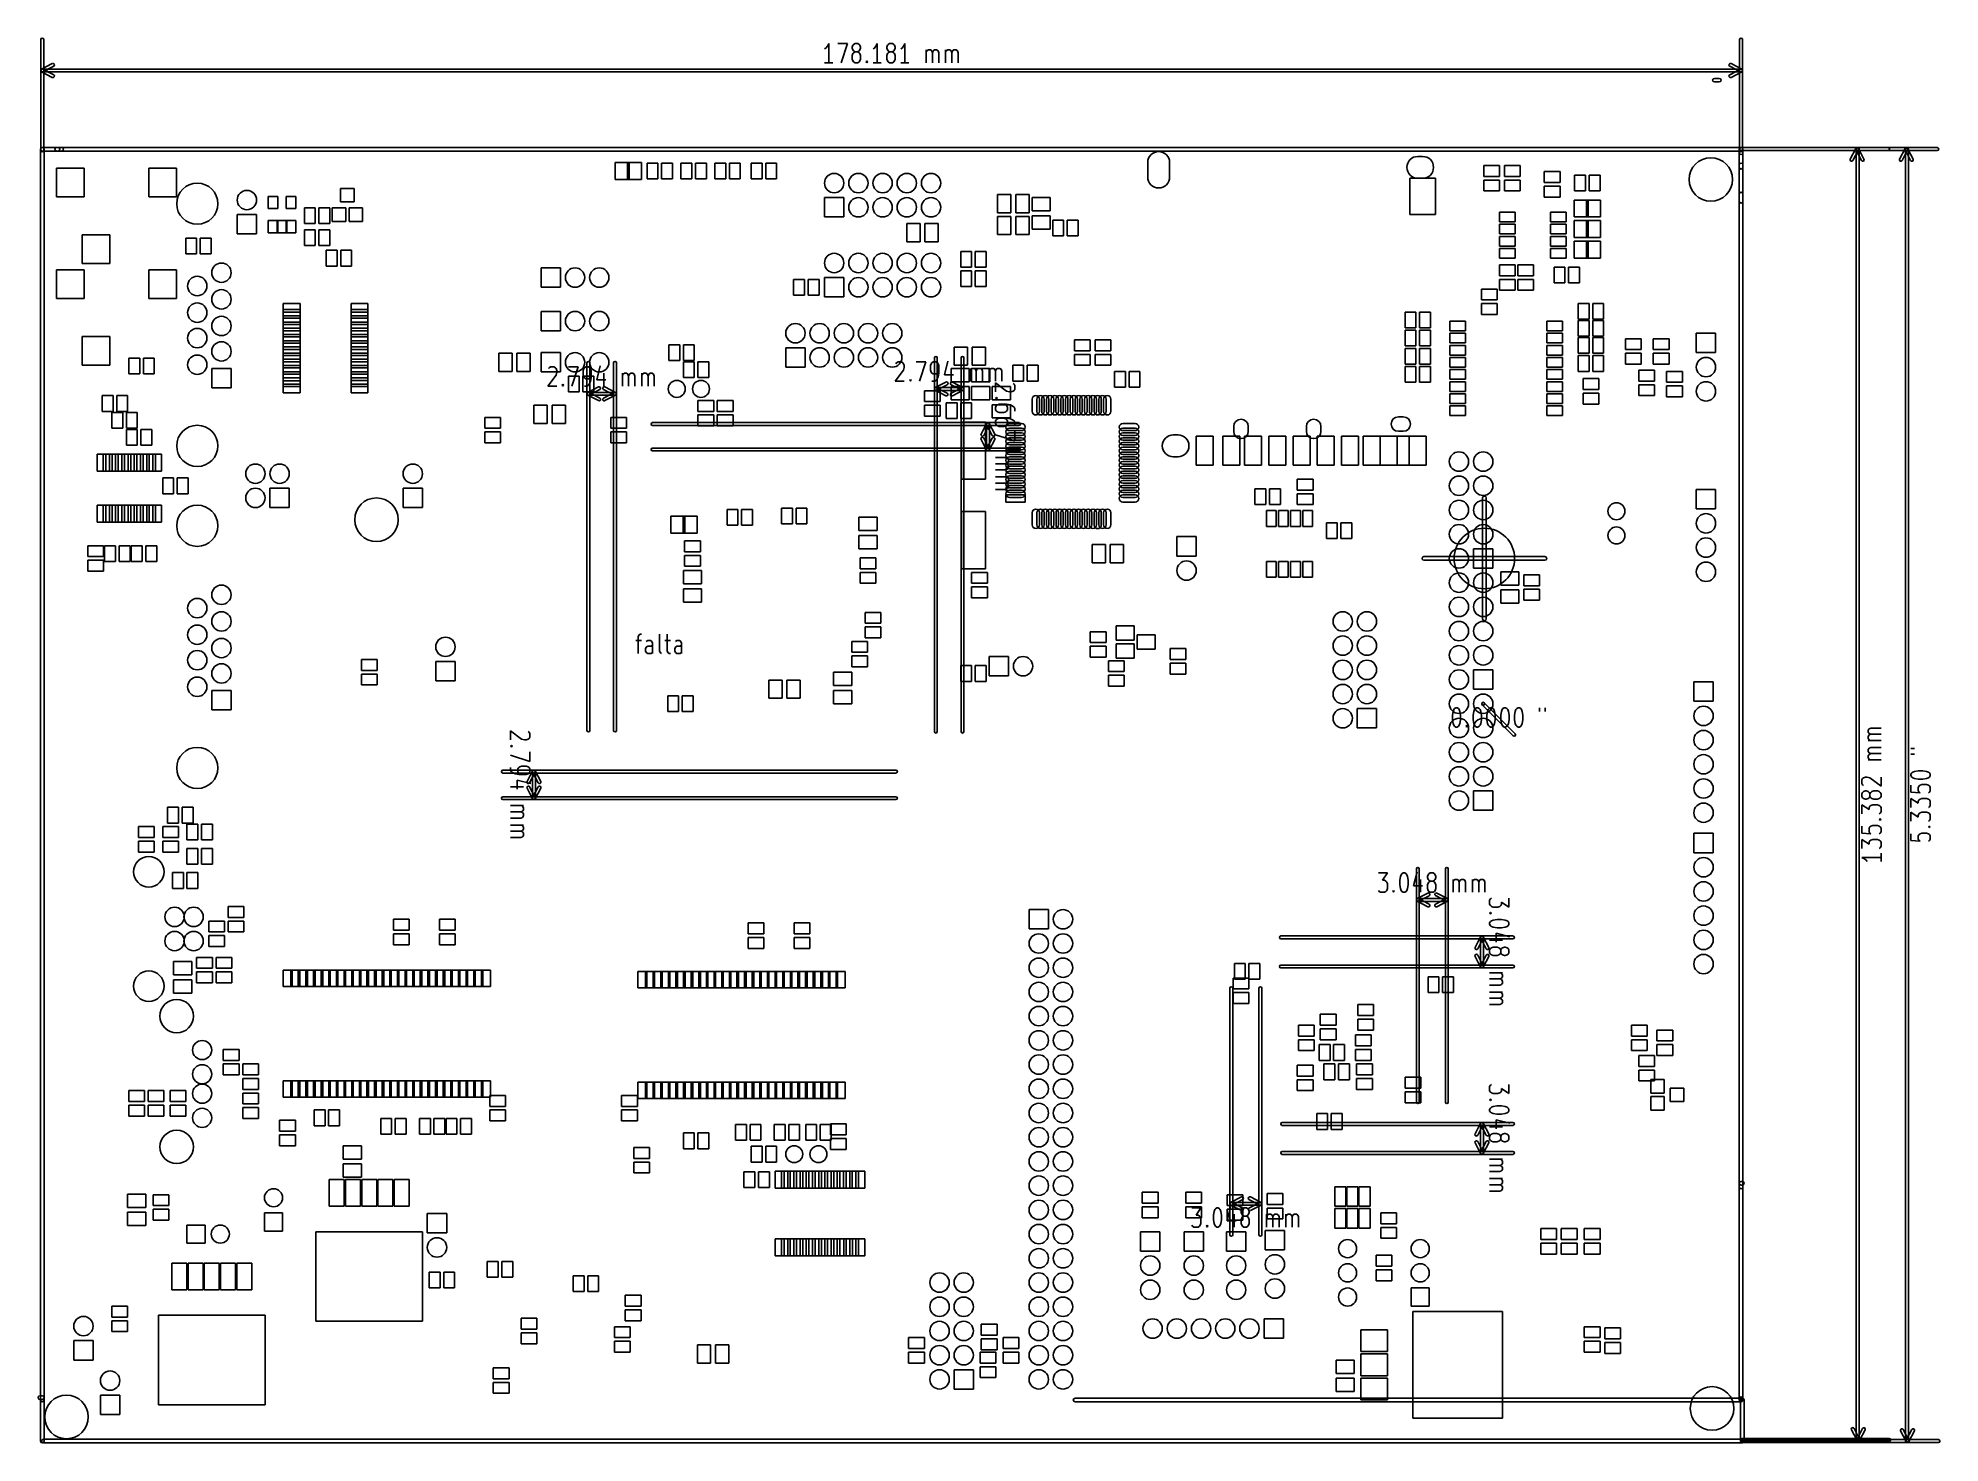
# Model space of a CAD drawing. Extents: x -29274 to 69862, y 24345 to 162744.
# Drawn here: x -8675 to 69862, y 24345 to 82360 of the extents above; entities outside this region: 4.
import ezdxf

# ---------------------------------------------------------------- set-up
doc = ezdxf.new("R2010")
doc.units = 0
doc.layers.add('BLACK', color=1, linetype='CONTINUOUS')

msp = doc.modelspace()

# ---------------------------------------------------------------- linework, layer by layer
at = {"layer": 'BLACK'}
for p, q in [((-29253, 162616), (-29154, 162517)), ((-29146, 162723), (-29047, 162624)), ((-8560, 77720), (-8560, 82300)), ((-8440, 77720), (-8440, 82300)), ((23862, 81946), (23805, 81908)), ((23920, 82022), (23862, 81946)), ((23977, 82136), (23920, 82022)), ((23977, 81336), (23977, 82136)), ((24348, 82136), (24748, 82136)), ((24748, 82136), (24491, 81336)), ((24947, 81984), (24976, 82060)), ((24947, 81946), (24947, 81984)), ((24976, 81870), (24947, 81946)), ((24976, 81717), (24947, 81641)), ((24976, 82060), (25004, 82098)), ((25004, 81831), (24976, 81870)), ((25004, 81755), (24976, 81717)), ((25004, 82098), (25062, 82136)), ((25062, 81793), (25004, 81831)), ((25062, 81793), (25004, 81755)), ((25062, 82136), (25176, 82136)), ((25176, 81793), (25062, 81793)), ((25176, 82136), (25233, 82098)), ((25233, 81831), (25176, 81793)), ((25233, 81755), (25176, 81793)), ((25233, 82098), (25262, 82060)), ((25262, 81870), (25233, 81831)), ((25262, 81717), (25233, 81755)), ((25262, 82060), (25290, 81984)), ((25290, 81946), (25262, 81870)), ((25290, 81641), (25262, 81717)), ((25290, 81984), (25290, 81946)), ((25861, 81946), (25804, 81908)), ((25919, 82022), (25861, 81946)), ((25976, 82136), (25919, 82022)), ((25976, 81336), (25976, 82136)), ((26375, 81984), (26404, 82060)), ((26375, 81946), (26375, 81984)), ((26404, 81870), (26375, 81946)), ((26404, 81717), (26375, 81641)), ((26404, 82060), (26432, 82098)), ((26432, 81831), (26404, 81870)), ((26432, 81755), (26404, 81717)), ((26432, 82098), (26490, 82136)), ((26490, 81793), (26432, 81831)), ((26490, 81793), (26432, 81755)), ((26490, 82136), (26604, 82136)), ((26604, 81793), (26490, 81793)), ((26604, 82136), (26661, 82098)), ((26661, 81831), (26604, 81793)), ((26661, 81755), (26604, 81793)), ((26661, 82098), (26690, 82060)), ((26690, 81870), (26661, 81831)), ((26690, 81717), (26661, 81755)), ((26690, 82060), (26718, 81984)), ((26718, 81946), (26690, 81870)), ((26718, 81641), (26690, 81717)), ((26718, 81984), (26718, 81946)), ((27003, 81946), (26946, 81908)), ((27061, 82022), (27003, 81946)), ((27118, 82136), (27061, 82022)), ((27118, 81336), (27118, 82136)), ((28003, 81336), (28003, 81870)), ((28003, 81793), (28031, 81831)), ((28031, 81831), (28089, 81870)), ((28089, 81870), (28174, 81870)), ((28174, 81870), (28231, 81831)), ((28231, 81831), (28260, 81755)), ((28260, 81755), (28289, 81831)), ((28260, 81755), (28260, 81336)), ((28289, 81831), (28346, 81870)), ((28346, 81870), (28431, 81870)), ((28431, 81870), (28489, 81831)), ((28489, 81831), (28517, 81755)), ((28517, 81755), (28517, 81336)), ((28803, 81336), (28803, 81870)), ((28803, 81793), (28831, 81831)), ((28831, 81831), (28889, 81870)), ((28889, 81870), (28974, 81870)), ((28974, 81870), (29031, 81831)), ((29031, 81831), (29060, 81755)), ((29060, 81755), (29089, 81831)), ((29060, 81755), (29060, 81336)), ((29089, 81831), (29146, 81870)), ((29146, 81870), (29231, 81870)), ((29231, 81870), (29289, 81831)), ((29289, 81831), (29317, 81755)), ((29317, 81755), (29317, 81336)), ((61590, 77720), (61590, 82300)), ((61710, 77720), (61710, 82300)), ((-8527, 81074), (-8085, 81303)), ((-8527, 80966), (-8085, 80737)), ((-8500, 81080), (61650, 81080)), ((-8500, 80960), (61650, 80960)), ((-8471, 80967), (-8029, 81196)), ((-8471, 81073), (-8029, 80844)), ((24148, 81336), (23805, 81336)), ((24947, 81641), (24947, 81489)), ((24947, 81489), (24976, 81412)), ((24976, 81412), (25004, 81374)), ((25004, 81374), (25062, 81336)), ((25062, 81336), (25176, 81336)), ((25176, 81336), (25233, 81374)), ((25233, 81374), (25262, 81412)), ((25262, 81412), (25290, 81489)), ((25290, 81489), (25290, 81641)), ((25518, 81374), (25547, 81412)), ((25547, 81336), (25518, 81374)), ((25547, 81412), (25575, 81374)), ((25547, 81412), (25547, 81336)), ((25575, 81374), (25547, 81336)), ((26147, 81336), (25804, 81336)), ((26375, 81641), (26375, 81489)), ((26375, 81489), (26404, 81412)), ((26404, 81412), (26432, 81374)), ((26432, 81374), (26490, 81336)), ((26490, 81336), (26604, 81336)), ((26604, 81336), (26661, 81374)), ((26661, 81374), (26690, 81412)), ((26690, 81412), (26718, 81489)), ((26718, 81489), (26718, 81641)), ((27289, 81336), (26946, 81336)), ((61621, 80967), (61179, 81197)), ((61621, 81073), (61179, 80843)), ((61677, 81073), (61235, 81303)), ((61677, 80967), (61235, 80737)), ((60550, 80695), (60750, 80695)), ((60550, 80545), (60750, 80545)), ((-8575, 26120), (-8575, 77770)), ((-8500, 77845), (-7700, 77845)), ((-8500, 77845), (-7850, 77845)), ((-8425, 26120), (-8425, 77770)), ((-7900, 77845), (61650, 77845)), ((61575, 77620), (61575, 77770)), ((61650, 77834), (69752, 77834)), ((61650, 77833), (67720, 77833)), ((61725, 77620), (61725, 77770)), ((66387, 77802), (66158, 77360)), ((66406, 24474), (66406, 77774)), ((66494, 77801), (66725, 77360)), ((66526, 24474), (66526, 77774)), ((68419, 77804), (68190, 77362)), ((68438, 24426), (68438, 77776)), ((68526, 77803), (68757, 77362)), ((68558, 24426), (68558, 77776)), ((-8500, 77695), (-7700, 77695)), ((-8500, 77695), (-7850, 77695)), ((-6770, 76989), (-7914, 76989)), ((-7914, 76989), (-7914, 75805)), ((-7900, 77695), (61650, 77695)), ((-6770, 75805), (-6770, 76989)), ((-2953, 76989), (-4097, 76989)), ((-4097, 76989), (-4097, 75805)), ((-2953, 75805), (-2953, 76989)), ((15740, 77220), (15160, 77220)), ((15160, 77220), (15160, 76520)), ((16240, 77220), (15660, 77220)), ((15660, 77220), (15660, 76520)), ((15740, 76520), (15740, 77220)), ((16240, 76520), (16240, 77220)), ((16925, 77195), (16475, 77195)), ((16475, 77195), (16475, 76545)), ((16925, 76545), (16925, 77195)), ((17525, 77195), (17075, 77195)), ((17075, 77195), (17075, 76545)), ((17525, 76545), (17525, 77195)), ((18325, 77195), (17875, 77195)), ((17875, 77195), (17875, 76545)), ((18325, 76545), (18325, 77195)), ((18925, 77195), (18475, 77195)), ((18475, 77195), (18475, 76545)), ((18925, 76545), (18925, 77195)), ((19725, 77195), (19275, 77195)), ((19275, 77195), (19275, 76545)), ((19725, 76545), (19725, 77195)), ((20325, 77195), (19875, 77195)), ((19875, 77195), (19875, 76545)), ((20325, 76545), (20325, 77195)), ((21225, 77195), (20775, 77195)), ((20775, 77195), (20775, 76545)), ((21225, 76545), (21225, 77195)), ((21825, 77195), (21375, 77195)), ((21375, 77195), (21375, 76545)), ((21825, 76545), (21825, 77195)), ((37150, 76620), (37150, 77220)), ((38050, 76620), (38050, 77220)), ((48300, 77470), (48500, 77470)), ((51675, 77095), (51025, 77095)), ((51025, 77095), (51025, 76645)), ((51675, 76645), (51675, 77095)), ((52525, 77095), (51875, 77095)), ((51875, 77095), (51875, 76645)), ((52525, 76645), (52525, 77095)), ((61575, 77020), (61575, 77620)), ((61575, 75620), (61575, 77120)), ((61650, 77714), (69752, 77714)), ((61650, 77713), (67720, 77713)), ((61725, 77020), (61725, 77620)), ((61725, 75620), (61725, 77120)), ((66494, 77746), (66265, 77304)), ((66387, 77746), (66618, 77305)), ((68526, 77748), (68297, 77306)), ((68419, 77748), (68650, 77307)), ((15160, 76520), (15740, 76520)), ((15660, 76520), (16240, 76520)), ((16475, 76545), (16925, 76545)), ((17075, 76545), (17525, 76545)), ((17875, 76545), (18325, 76545)), ((18475, 76545), (18925, 76545)), ((19275, 76545), (19725, 76545)), ((19875, 76545), (20325, 76545)), ((20775, 76545), (21225, 76545)), ((21375, 76545), (21825, 76545)), ((49025, 76570), (47975, 76570)), ((47975, 76570), (47975, 75070)), ((48300, 76570), (48500, 76570)), ((49025, 75070), (49025, 76570)), ((51025, 76645), (51675, 76645)), ((51675, 76495), (51025, 76495)), ((51025, 76495), (51025, 76045)), ((51675, 76045), (51675, 76495)), ((51875, 76645), (52525, 76645)), ((52525, 76495), (51875, 76495)), ((51875, 76495), (51875, 76045)), ((52525, 76045), (52525, 76495)), ((54175, 76845), (53525, 76845)), ((53525, 76845), (53525, 76395)), ((53525, 76395), (54175, 76395)), ((54175, 76245), (53525, 76245)), ((53525, 76245), (53525, 75795)), ((54175, 76395), (54175, 76845)), ((54175, 75795), (54175, 76245)), ((54775, 76695), (54775, 76045)), ((55225, 76695), (54775, 76695)), ((55225, 76045), (55225, 76695)), ((55375, 76695), (55375, 76045)), ((55825, 76695), (55375, 76695)), ((55825, 76045), (55825, 76695)), ((-7914, 75805), (-6770, 75805)), ((-4097, 75805), (-2953, 75805)), ((1225, 75820), (825, 75820)), ((825, 75820), (825, 75320)), ((1225, 75320), (1225, 75820)), ((1975, 75820), (1575, 75820)), ((1575, 75820), (1575, 75320)), ((1975, 75320), (1975, 75820)), ((3820, 76150), (3820, 75590)), ((4380, 76150), (3820, 76150)), ((3820, 75590), (4380, 75590)), ((4380, 75590), (4380, 76150)), ((23800, 75770), (23800, 74970)), ((24600, 75770), (23800, 75770)), ((24600, 74970), (24600, 75770)), ((30950, 75895), (30950, 75145)), ((31500, 75895), (30950, 75895)), ((31500, 75145), (31500, 75895)), ((31700, 75895), (31700, 75145)), ((32250, 75895), (31700, 75895)), ((32250, 75145), (32250, 75895)), ((33125, 75770), (32375, 75770)), ((32375, 75770), (32375, 75220)), ((33125, 75220), (33125, 75770)), ((51025, 76045), (51675, 76045)), ((51875, 76045), (52525, 76045)), ((53525, 75795), (54175, 75795)), ((55340, 75670), (54760, 75670)), ((54760, 75670), (54760, 74970)), ((54775, 76045), (55225, 76045)), ((55840, 75670), (55260, 75670)), ((55260, 75670), (55260, 74970)), ((55340, 74970), (55340, 75670)), ((55375, 76045), (55825, 76045)), ((55840, 74970), (55840, 75670)), ((61575, 34920), (61575, 75920)), ((61725, 34920), (61725, 75920)), ((350, 75070), (-450, 75070)), ((-450, 75070), (-450, 74270)), ((350, 74270), (350, 75070)), ((825, 75320), (1225, 75320)), ((1225, 74820), (825, 74820)), ((825, 74820), (825, 74320)), ((1600, 74820), (1200, 74820)), ((1200, 74820), (1200, 74320)), ((1225, 74320), (1225, 74820)), ((1575, 75320), (1975, 75320)), ((1975, 74820), (1575, 74820)), ((1575, 74820), (1575, 74320)), ((1600, 74320), (1600, 74820)), ((1975, 74320), (1975, 74820)), ((2325, 75345), (2325, 74695)), ((2775, 75345), (2325, 75345)), ((2325, 74695), (2775, 74695)), ((2775, 74695), (2775, 75345)), ((2925, 75345), (2925, 74695)), ((3375, 75345), (2925, 75345)), ((2925, 74695), (3375, 74695)), ((3375, 74695), (3375, 75345)), ((3470, 75350), (3470, 74790)), ((4030, 75350), (3470, 75350)), ((3470, 74790), (4030, 74790)), ((4030, 74790), (4030, 75350)), ((4170, 75350), (4170, 74790)), ((4730, 75350), (4170, 75350)), ((4170, 74790), (4730, 74790)), ((4730, 74790), (4730, 75350)), ((23800, 74970), (24600, 74970)), ((27750, 74695), (27200, 74695)), ((27200, 74695), (27200, 73945)), ((27750, 73945), (27750, 74695)), ((28500, 74695), (27950, 74695)), ((27950, 74695), (27950, 73945)), ((28500, 73945), (28500, 74695)), ((30950, 75145), (31500, 75145)), ((30950, 74995), (30950, 74245)), ((31500, 74995), (30950, 74995)), ((31500, 74245), (31500, 74995)), ((31700, 75145), (32250, 75145)), ((31700, 74995), (31700, 74245)), ((32250, 74995), (31700, 74995)), ((32250, 74245), (32250, 74995)), ((32375, 75220), (33125, 75220)), ((33125, 75020), (32375, 75020)), ((32375, 75020), (32375, 74470)), ((33125, 74470), (33125, 75020)), ((33225, 74845), (33225, 74195)), ((33675, 74845), (33225, 74845)), ((33675, 74195), (33675, 74845)), ((33825, 74845), (33825, 74195)), ((34275, 74845), (33825, 74845)), ((34275, 74195), (34275, 74845)), ((47975, 75070), (49025, 75070)), ((52325, 75170), (51675, 75170)), ((51675, 75170), (51675, 74770)), ((51675, 74770), (52325, 74770)), ((52325, 74670), (51675, 74670)), ((51675, 74670), (51675, 74270)), ((52325, 74770), (52325, 75170)), ((52325, 74270), (52325, 74670)), ((54425, 75170), (53775, 75170)), ((53775, 75170), (53775, 74770)), ((53775, 74770), (54425, 74770)), ((54425, 74670), (53775, 74670)), ((53775, 74670), (53775, 74270)), ((54425, 74770), (54425, 75170)), ((54425, 74270), (54425, 74670)), ((54760, 74970), (55340, 74970)), ((55340, 74820), (54760, 74820)), ((54760, 74820), (54760, 74120)), ((55260, 74970), (55840, 74970)), ((55840, 74820), (55260, 74820)), ((55260, 74820), (55260, 74120)), ((55340, 74120), (55340, 74820)), ((55840, 74120), (55840, 74820)), ((-5707, 74235), (-6851, 74235)), ((-6851, 74235), (-6851, 73051)), ((-5707, 73051), (-5707, 74235)), ((-2575, 74095), (-2575, 73445)), ((-2125, 74095), (-2575, 74095)), ((-2125, 73445), (-2125, 74095)), ((-1975, 74095), (-1975, 73445)), ((-1525, 74095), (-1975, 74095)), ((-1525, 73445), (-1525, 74095)), ((-450, 74270), (350, 74270)), ((825, 74320), (1225, 74320)), ((1200, 74320), (1600, 74320)), ((1575, 74320), (1975, 74320)), ((2775, 74445), (2325, 74445)), ((2325, 74445), (2325, 73795)), ((2775, 73795), (2775, 74445)), ((3375, 74445), (2925, 74445)), ((2925, 74445), (2925, 73795)), ((3375, 73795), (3375, 74445)), ((27200, 73945), (27750, 73945)), ((27950, 73945), (28500, 73945)), ((30950, 74245), (31500, 74245)), ((31700, 74245), (32250, 74245)), ((32375, 74470), (33125, 74470)), ((33225, 74195), (33675, 74195)), ((33825, 74195), (34275, 74195)), ((51675, 74270), (52325, 74270)), ((52325, 74170), (51675, 74170)), ((51675, 74170), (51675, 73770)), ((52325, 73770), (52325, 74170)), ((53775, 74270), (54425, 74270)), ((54425, 74170), (53775, 74170)), ((53775, 74170), (53775, 73770)), ((54425, 73770), (54425, 74170)), ((54760, 74120), (55340, 74120)), ((55340, 73970), (54760, 73970)), ((54760, 73970), (54760, 73270)), ((55260, 74120), (55840, 74120)), ((55840, 73970), (55260, 73970)), ((55260, 73970), (55260, 73270)), ((55340, 73270), (55340, 73970)), ((55840, 73270), (55840, 73970)), ((-6851, 73051), (-5707, 73051)), ((-2575, 73445), (-2125, 73445)), ((-1975, 73445), (-1525, 73445)), ((2325, 73795), (2775, 73795)), ((2925, 73795), (3375, 73795)), ((3225, 73595), (3225, 72945)), ((3675, 73595), (3225, 73595)), ((3675, 72945), (3675, 73595)), ((3825, 73595), (3825, 72945)), ((4275, 73595), (3825, 73595)), ((4275, 72945), (4275, 73595)), ((29425, 73545), (29425, 72895)), ((29875, 73545), (29425, 73545)), ((29875, 72895), (29875, 73545)), ((30025, 73545), (30025, 72895)), ((30475, 73545), (30025, 73545)), ((30475, 72895), (30475, 73545)), ((51675, 73770), (52325, 73770)), ((52325, 73670), (51675, 73670)), ((51675, 73670), (51675, 73270)), ((51675, 73270), (52325, 73270)), ((52325, 73270), (52325, 73670)), ((53775, 73770), (54425, 73770)), ((54425, 73670), (53775, 73670)), ((53775, 73670), (53775, 73270)), ((53775, 73270), (54425, 73270)), ((54425, 73270), (54425, 73670)), ((54760, 73270), (55340, 73270)), ((55260, 73270), (55840, 73270)), ((-6770, 72789), (-7914, 72789)), ((-7914, 72789), (-7914, 71605)), ((-6770, 71605), (-6770, 72789)), ((-2953, 72789), (-4097, 72789)), ((-4097, 72789), (-4097, 71605)), ((-2953, 71605), (-2953, 72789)), ((3225, 72945), (3675, 72945)), ((3825, 72945), (4275, 72945)), ((12100, 72870), (12100, 72070)), ((12900, 72870), (12100, 72870)), ((12900, 72070), (12900, 72870)), ((22975, 72395), (22525, 72395)), ((22525, 72395), (22525, 71745)), ((22975, 71745), (22975, 72395)), ((23575, 72395), (23125, 72395)), ((23125, 72395), (23125, 71745)), ((23575, 71745), (23575, 72395)), ((23800, 72470), (23800, 71670)), ((24600, 72470), (23800, 72470)), ((24600, 71670), (24600, 72470)), ((29425, 72895), (29875, 72895)), ((29425, 72745), (29425, 72095)), ((29875, 72745), (29425, 72745)), ((29875, 72095), (29875, 72745)), ((30025, 72895), (30475, 72895)), ((30025, 72745), (30025, 72095)), ((30475, 72745), (30025, 72745)), ((30475, 72095), (30475, 72745)), ((52325, 72995), (51675, 72995)), ((51675, 72995), (51675, 72545)), ((51675, 72545), (52325, 72545)), ((52325, 72395), (51675, 72395)), ((51675, 72395), (51675, 71945)), ((52325, 72545), (52325, 72995)), ((52325, 71945), (52325, 72395)), ((53075, 72995), (52425, 72995)), ((52425, 72995), (52425, 72545)), ((52425, 72545), (53075, 72545)), ((53075, 72395), (52425, 72395)), ((52425, 72395), (52425, 71945)), ((53075, 72545), (53075, 72995)), ((53075, 71945), (53075, 72395)), ((54375, 72895), (53925, 72895)), ((53925, 72895), (53925, 72245)), ((54375, 72245), (54375, 72895)), ((54975, 72895), (54525, 72895)), ((54525, 72895), (54525, 72245)), ((54975, 72245), (54975, 72895)), ((-7914, 71605), (-6770, 71605)), ((-4097, 71605), (-2953, 71605)), ((12100, 72070), (12900, 72070)), ((22525, 71745), (22975, 71745)), ((23125, 71745), (23575, 71745)), ((23800, 71670), (24600, 71670)), ((29425, 72095), (29875, 72095)), ((30025, 72095), (30475, 72095)), ((51575, 71995), (50925, 71995)), ((50925, 71995), (50925, 71545)), ((50925, 71545), (51575, 71545)), ((51575, 71545), (51575, 71995)), ((51675, 71945), (52325, 71945)), ((52425, 71945), (53075, 71945)), ((53925, 72245), (54375, 72245)), ((54525, 72245), (54975, 72245)), ((2150, 71400), (1450, 71400)), ((1450, 71400), (1450, 71040)), ((2150, 71150), (1450, 71150)), ((1450, 71150), (1450, 70790)), ((1450, 71040), (2150, 71040)), ((2150, 70890), (1450, 70890)), ((1450, 70890), (1450, 70530)), ((1450, 70790), (2150, 70790)), ((2150, 71040), (2150, 71400)), ((2150, 70790), (2150, 71150)), ((2150, 70530), (2150, 70890)), ((4950, 71400), (4250, 71400)), ((4250, 71400), (4250, 71040)), ((4950, 71150), (4250, 71150)), ((4250, 71150), (4250, 70790)), ((4250, 71040), (4950, 71040)), ((4950, 70890), (4250, 70890)), ((4250, 70890), (4250, 70530)), ((4250, 70790), (4950, 70790)), ((4950, 71040), (4950, 71400)), ((4950, 70790), (4950, 71150)), ((4950, 70530), (4950, 70890)), ((12100, 71070), (12100, 70270)), ((12900, 71070), (12100, 71070)), ((12900, 70270), (12900, 71070)), ((47775, 71045), (47775, 70395)), ((48225, 71045), (47775, 71045)), ((48225, 70395), (48225, 71045)), ((48375, 71045), (48375, 70395)), ((48825, 71045), (48375, 71045)), ((48825, 70395), (48825, 71045)), ((51575, 71395), (50925, 71395)), ((50925, 71395), (50925, 70945)), ((50925, 70945), (51575, 70945)), ((51575, 70945), (51575, 71395)), ((55375, 71395), (54925, 71395)), ((54925, 71395), (54925, 70745)), ((54925, 70745), (55375, 70745)), ((55375, 70695), (54925, 70695)), ((54925, 70695), (54925, 70045)), ((55375, 70745), (55375, 71395)), ((55375, 70045), (55375, 70695)), ((55975, 71395), (55525, 71395)), ((55525, 71395), (55525, 70745)), ((55525, 70745), (55975, 70745)), ((55975, 70695), (55525, 70695)), ((55525, 70695), (55525, 70045)), ((55975, 70745), (55975, 71395)), ((55975, 70045), (55975, 70695)), ((-5707, 70035), (-6851, 70035)), ((-6851, 70035), (-6851, 68851)), ((-5707, 68851), (-5707, 70035)), ((2150, 70630), (1450, 70630)), ((1450, 70630), (1450, 70270)), ((1450, 70530), (2150, 70530)), ((2150, 70380), (1450, 70380)), ((1450, 70380), (1450, 70020)), ((1450, 70270), (2150, 70270)), ((2150, 70120), (1450, 70120)), ((1450, 70120), (1450, 69760)), ((1450, 70020), (2150, 70020)), ((2150, 70270), (2150, 70630)), ((2150, 70020), (2150, 70380)), ((2150, 69760), (2150, 70120)), ((4950, 70630), (4250, 70630)), ((4250, 70630), (4250, 70270)), ((4250, 70530), (4950, 70530)), ((4950, 70380), (4250, 70380)), ((4250, 70380), (4250, 70020)), ((4250, 70270), (4950, 70270)), ((4950, 70120), (4250, 70120)), ((4250, 70120), (4250, 69760)), ((4250, 70020), (4950, 70020)), ((4950, 70270), (4950, 70630)), ((4950, 70020), (4950, 70380)), ((4950, 69760), (4950, 70120)), ((12100, 70270), (12900, 70270)), ((47775, 70395), (48225, 70395)), ((47775, 70295), (47775, 69645)), ((48225, 70295), (47775, 70295)), ((48225, 69645), (48225, 70295)), ((48375, 70395), (48825, 70395)), ((48375, 70295), (48375, 69645)), ((48825, 70295), (48375, 70295)), ((48825, 69645), (48825, 70295)), ((50275, 70670), (49625, 70670)), ((49625, 70670), (49625, 70270)), ((49625, 70270), (50275, 70270)), ((50275, 70170), (49625, 70170)), ((49625, 70170), (49625, 69770)), ((50275, 70270), (50275, 70670)), ((50275, 69770), (50275, 70170)), ((54275, 70670), (53625, 70670)), ((53625, 70670), (53625, 70270)), ((53625, 70270), (54275, 70270)), ((54275, 70170), (53625, 70170)), ((53625, 70170), (53625, 69770)), ((54275, 70270), (54275, 70670)), ((54275, 69770), (54275, 70170)), ((54925, 70045), (55375, 70045)), ((55375, 69995), (54925, 69995)), ((54925, 69995), (54925, 69345)), ((55375, 69345), (55375, 69995)), ((55525, 70045), (55975, 70045)), ((55975, 69995), (55525, 69995)), ((55525, 69995), (55525, 69345)), ((55975, 69345), (55975, 69995)), ((57525, 69945), (56875, 69945)), ((56875, 69945), (56875, 69495)), ((57525, 69495), (57525, 69945)), ((58675, 69945), (58025, 69945)), ((58025, 69945), (58025, 69495)), ((58675, 69495), (58675, 69945)), ((60600, 70170), (59800, 70170)), ((59800, 70170), (59800, 69370)), ((60600, 69370), (60600, 70170)), ((-4925, 69145), (-4925, 68495)), ((-4475, 69145), (-4925, 69145)), ((-4475, 68495), (-4475, 69145)), ((-4325, 69145), (-4325, 68495)), ((-3875, 69145), (-4325, 69145)), ((-3875, 68495), (-3875, 69145)), ((2150, 69860), (1450, 69860)), ((1450, 69860), (1450, 69500)), ((1450, 69760), (2150, 69760)), ((2150, 69610), (1450, 69610)), ((1450, 69610), (1450, 69250)), ((1450, 69500), (2150, 69500)), ((2150, 69350), (1450, 69350)), ((1450, 69350), (1450, 68990)), ((1450, 69250), (2150, 69250)), ((2150, 69500), (2150, 69860)), ((2150, 69250), (2150, 69610)), ((2150, 68990), (2150, 69350)), ((4950, 69860), (4250, 69860)), ((4250, 69860), (4250, 69500)), ((4250, 69760), (4950, 69760)), ((4950, 69610), (4250, 69610)), ((4250, 69610), (4250, 69250)), ((4250, 69500), (4950, 69500)), ((4950, 69350), (4250, 69350)), ((4250, 69350), (4250, 68990)), ((4250, 69250), (4950, 69250)), ((4950, 69500), (4950, 69860)), ((4950, 69250), (4950, 69610)), ((4950, 68990), (4950, 69350)), ((10350, 69345), (10350, 68595)), ((10900, 69345), (10350, 69345)), ((10900, 68595), (10900, 69345)), ((11100, 69345), (11100, 68595)), ((11650, 69345), (11100, 69345)), ((11650, 68595), (11650, 69345)), ((12100, 69370), (12100, 68570)), ((12900, 69370), (12100, 69370)), ((12900, 68570), (12900, 69370)), ((17375, 69695), (17375, 69045)), ((17825, 69695), (17375, 69695)), ((17825, 69045), (17825, 69695)), ((17975, 69695), (17975, 69045)), ((18425, 69695), (17975, 69695)), ((18425, 69045), (18425, 69695)), ((22200, 69570), (22200, 68770)), ((23000, 69570), (22200, 69570)), ((23000, 68770), (23000, 69570)), ((28340, 53721), (28340, 69149)), ((28460, 53721), (28460, 69149)), ((29150, 69595), (29150, 68845)), ((29700, 69595), (29150, 69595)), ((29440, 53721), (29440, 69149)), ((29560, 53721), (29560, 69149)), ((29700, 68845), (29700, 69595)), ((29900, 69595), (29900, 68845)), ((30450, 69595), (29900, 69595)), ((30450, 68845), (30450, 69595)), ((34775, 69895), (34125, 69895)), ((34125, 69895), (34125, 69445)), ((34125, 69445), (34775, 69445)), ((34775, 69295), (34125, 69295)), ((34125, 69295), (34125, 68845)), ((34775, 69445), (34775, 69895)), ((34775, 68845), (34775, 69295)), ((35625, 69895), (34975, 69895)), ((34975, 69895), (34975, 69445)), ((34975, 69445), (35625, 69445)), ((35625, 69295), (34975, 69295)), ((34975, 69295), (34975, 68845)), ((35625, 69445), (35625, 69895)), ((35625, 68845), (35625, 69295)), ((47775, 69645), (48225, 69645)), ((47775, 69545), (47775, 68895)), ((48225, 69545), (47775, 69545)), ((48225, 68895), (48225, 69545)), ((48375, 69645), (48825, 69645)), ((48375, 69545), (48375, 68895)), ((48825, 69545), (48375, 69545)), ((48825, 68895), (48825, 69545)), ((49625, 69770), (50275, 69770)), ((50275, 69670), (49625, 69670)), ((49625, 69670), (49625, 69270)), ((49625, 69270), (50275, 69270)), ((50275, 69170), (49625, 69170)), ((49625, 69170), (49625, 68770)), ((50275, 69270), (50275, 69670)), ((50275, 68770), (50275, 69170)), ((53625, 69770), (54275, 69770)), ((54275, 69670), (53625, 69670)), ((53625, 69670), (53625, 69270)), ((53625, 69270), (54275, 69270)), ((54275, 69170), (53625, 69170)), ((53625, 69170), (53625, 68770)), ((54275, 69270), (54275, 69670)), ((54275, 68770), (54275, 69170)), ((54925, 69345), (55375, 69345)), ((55375, 69245), (54925, 69245)), ((54925, 69245), (54925, 68595)), ((55375, 68595), (55375, 69245)), ((55525, 69345), (55975, 69345)), ((55975, 69245), (55525, 69245)), ((55525, 69245), (55525, 68595)), ((55975, 68595), (55975, 69245)), ((56875, 69495), (57525, 69495)), ((57525, 69345), (56875, 69345)), ((56875, 69345), (56875, 68895)), ((57525, 68895), (57525, 69345)), ((58025, 69495), (58675, 69495)), ((58675, 69345), (58025, 69345)), ((58025, 69345), (58025, 68895)), ((58675, 68895), (58675, 69345)), ((59800, 69370), (60600, 69370)), ((-6851, 68851), (-5707, 68851)), ((-4925, 68495), (-4475, 68495)), ((-4325, 68495), (-3875, 68495)), ((-700, 68720), (-1500, 68720)), ((-1500, 68720), (-1500, 67920)), ((-700, 67920), (-700, 68720)), ((2150, 69100), (1450, 69100)), ((1450, 69100), (1450, 68740)), ((1450, 68990), (2150, 68990)), ((2150, 68840), (1450, 68840)), ((1450, 68840), (1450, 68480)), ((1450, 68740), (2150, 68740)), ((2150, 68570), (1450, 68570)), ((1450, 68570), (1450, 68210)), ((1450, 68480), (2150, 68480)), ((2150, 68330), (1450, 68330)), ((1450, 68330), (1450, 67970)), ((2150, 68740), (2150, 69100)), ((2150, 68480), (2150, 68840)), ((2150, 68210), (2150, 68570)), ((2150, 67970), (2150, 68330)), ((4950, 69100), (4250, 69100)), ((4250, 69100), (4250, 68740)), ((4250, 68990), (4950, 68990)), ((4950, 68840), (4250, 68840)), ((4250, 68840), (4250, 68480)), ((4250, 68740), (4950, 68740)), ((4950, 68580), (4250, 68580)), ((4250, 68580), (4250, 68220)), ((4250, 68480), (4950, 68480)), ((4950, 68330), (4250, 68330)), ((4250, 68330), (4250, 67970)), ((4950, 68740), (4950, 69100)), ((4950, 68480), (4950, 68840)), ((4950, 68220), (4950, 68580)), ((4950, 67970), (4950, 68330)), ((10350, 68595), (10900, 68595)), ((11100, 68595), (11650, 68595)), ((12100, 68570), (12900, 68570)), ((12716, 68442), (12373, 67985)), ((12401, 68709), (12430, 68747)), ((12430, 68747), (12487, 68785)), ((12487, 68785), (12630, 68785)), ((12630, 68785), (12687, 68747)), ((12687, 68747), (12716, 68709)), ((12716, 68709), (12744, 68633)), ((12744, 68557), (12716, 68442)), ((12744, 68633), (12744, 68557)), ((13675, 68395), (13225, 68395)), ((13225, 68395), (13225, 67745)), ((13230, 68785), (13630, 68785)), ((13630, 68785), (13373, 67985)), ((13675, 67745), (13675, 68395)), ((14275, 68395), (13825, 68395)), ((13825, 68395), (13825, 67745)), ((13858, 68709), (13829, 68633)), ((13829, 68633), (13829, 68442)), ((13829, 68442), (13858, 68366)), ((13886, 68747), (13858, 68709)), ((13858, 68366), (13886, 68328)), ((13944, 68785), (13886, 68747)), ((13886, 68328), (13944, 68290)), ((14058, 68785), (13944, 68785)), ((13990, 53771), (13990, 68949)), ((14115, 68747), (14058, 68785)), ((14058, 68290), (14115, 68328)), ((14110, 53771), (14110, 68949)), ((14144, 68709), (14115, 68747)), ((14115, 68328), (14144, 68366)), ((14172, 68633), (14144, 68709)), ((14144, 68366), (14172, 68442)), ((14144, 68176), (14172, 68328)), ((14172, 68328), (14172, 68633)), ((14275, 67745), (14275, 68395)), ((14543, 68823), (14400, 68252)), ((14686, 68519), (14686, 67985)), ((15090, 53771), (15090, 68949)), ((15210, 53771), (15210, 68949)), ((15457, 67985), (15457, 68519)), ((15457, 68442), (15485, 68480)), ((15485, 68480), (15543, 68519)), ((15543, 68519), (15628, 68519)), ((15628, 68519), (15685, 68480)), ((15685, 68480), (15714, 68404)), ((15714, 68404), (15743, 68480)), ((15714, 68404), (15714, 67985)), ((15743, 68480), (15800, 68519)), ((15800, 68519), (15885, 68519)), ((15885, 68519), (15943, 68480)), ((15943, 68480), (15971, 68404)), ((15971, 68404), (15971, 67985)), ((16257, 67985), (16257, 68519)), ((16257, 68442), (16285, 68480)), ((16285, 68480), (16343, 68519)), ((16343, 68519), (16428, 68519)), ((16428, 68519), (16485, 68480)), ((16485, 68480), (16514, 68404)), ((16514, 68404), (16543, 68480)), ((16514, 68404), (16514, 67985)), ((16543, 68480), (16600, 68519)), ((16600, 68519), (16685, 68519)), ((16685, 68519), (16743, 68480)), ((16743, 68480), (16771, 68404)), ((16771, 68404), (16771, 67985)), ((17375, 69045), (17825, 69045)), ((17975, 69045), (18425, 69045)), ((18425, 68995), (17975, 68995)), ((17975, 68995), (17975, 68345)), ((17975, 68345), (18425, 68345)), ((18425, 68345), (18425, 68995)), ((19025, 68995), (18575, 68995)), ((18575, 68995), (18575, 68345)), ((18575, 68345), (19025, 68345)), ((19025, 68345), (19025, 68995)), ((22200, 68770), (23000, 68770)), ((27066, 68642), (26723, 68185)), ((26751, 68909), (26780, 68947)), ((26780, 68947), (26837, 68985)), ((26837, 68985), (26980, 68985)), ((26980, 68985), (27037, 68947)), ((27037, 68947), (27066, 68909)), ((27066, 68909), (27094, 68833)), ((27094, 68757), (27066, 68642)), ((27094, 68833), (27094, 68757)), ((27580, 68985), (27980, 68985)), ((27980, 68985), (27723, 68185)), ((28208, 68909), (28179, 68833)), ((28179, 68833), (28179, 68642)), ((28179, 68642), (28208, 68566)), ((28236, 68947), (28208, 68909)), ((28208, 68566), (28236, 68528)), ((28294, 68985), (28236, 68947)), ((28236, 68528), (28294, 68490)), ((28408, 68985), (28294, 68985)), ((28294, 68490), (28408, 68490)), ((28465, 68947), (28408, 68985)), ((28408, 68490), (28465, 68528)), ((28436, 68261), (28494, 68376)), ((28494, 68909), (28465, 68947)), ((28465, 68528), (28494, 68566)), ((28522, 68833), (28494, 68909)), ((28494, 68566), (28522, 68642)), ((28494, 68376), (28522, 68528)), ((28522, 68528), (28522, 68833)), ((28893, 69023), (28750, 68452)), ((28750, 68452), (29122, 68452)), ((29775, 68720), (29025, 68720)), ((29025, 68720), (29025, 68170)), ((29036, 68719), (29036, 68185)), ((29150, 68845), (29700, 68845)), ((29775, 68170), (29775, 68720)), ((29807, 68185), (29807, 68719)), ((29807, 68642), (29835, 68680)), ((29835, 68680), (29893, 68719)), ((30625, 68720), (29875, 68720)), ((29875, 68720), (29875, 68170)), ((29893, 68719), (29978, 68719)), ((29900, 68845), (30450, 68845)), ((29978, 68719), (30035, 68680)), ((30035, 68680), (30064, 68604)), ((30064, 68604), (30093, 68680)), ((30064, 68604), (30064, 68185)), ((30093, 68680), (30150, 68719)), ((30150, 68719), (30235, 68719)), ((30235, 68719), (30293, 68680)), ((30293, 68680), (30321, 68604)), ((30321, 68604), (30321, 68185)), ((30607, 68185), (30607, 68719)), ((30607, 68642), (30635, 68680)), ((30625, 68170), (30625, 68720)), ((30635, 68680), (30693, 68719)), ((30693, 68719), (30778, 68719)), ((30778, 68719), (30835, 68680)), ((30835, 68680), (30864, 68604)), ((30864, 68604), (30893, 68680)), ((30864, 68604), (30864, 68185)), ((30893, 68680), (30950, 68719)), ((30950, 68719), (31035, 68719)), ((31035, 68719), (31093, 68680)), ((31093, 68680), (31121, 68604)), ((31121, 68604), (31121, 68185)), ((32025, 68845), (31575, 68845)), ((31575, 68845), (31575, 68195)), ((32025, 68195), (32025, 68845)), ((32625, 68845), (32175, 68845)), ((32175, 68845), (32175, 68195)), ((32625, 68195), (32625, 68845)), ((34125, 68845), (34775, 68845)), ((34975, 68845), (35625, 68845)), ((36225, 68595), (35775, 68595)), ((35775, 68595), (35775, 67945)), ((36225, 67945), (36225, 68595)), ((36825, 68595), (36375, 68595)), ((36375, 68595), (36375, 67945)), ((36825, 67945), (36825, 68595)), ((47775, 68895), (48225, 68895)), ((47775, 68795), (47775, 68145)), ((48225, 68795), (47775, 68795)), ((48225, 68145), (48225, 68795)), ((48375, 68895), (48825, 68895)), ((48375, 68795), (48375, 68145)), ((48825, 68795), (48375, 68795)), ((48825, 68145), (48825, 68795)), ((49625, 68770), (50275, 68770)), ((50275, 68670), (49625, 68670)), ((49625, 68670), (49625, 68270)), ((50275, 68270), (50275, 68670)), ((53625, 68770), (54275, 68770)), ((54275, 68670), (53625, 68670)), ((53625, 68670), (53625, 68270)), ((54275, 68270), (54275, 68670)), ((54925, 68595), (55375, 68595)), ((55525, 68595), (55975, 68595)), ((56875, 68895), (57525, 68895)), ((58075, 68645), (57425, 68645)), ((57425, 68645), (57425, 68195)), ((58025, 68895), (58675, 68895)), ((58075, 68195), (58075, 68645)), ((59225, 68595), (58575, 68595)), ((58575, 68595), (58575, 68145)), ((59225, 68145), (59225, 68595)), ((-5575, 67595), (-6025, 67595)), ((-6025, 67595), (-6025, 66945)), ((-5575, 66945), (-5575, 67595)), ((-4975, 67595), (-5425, 67595)), ((-5425, 67595), (-5425, 66945)), ((-4975, 66945), (-4975, 67595)), ((-1500, 67920), (-700, 67920)), ((1450, 68210), (2150, 68210)), ((2150, 68070), (1450, 68070)), ((1450, 68070), (1450, 67710)), ((1450, 67970), (2150, 67970)), ((1450, 67710), (2150, 67710)), ((2150, 67710), (2150, 68070)), ((4250, 68220), (4950, 68220)), ((4950, 68070), (4250, 68070)), ((4250, 68070), (4250, 67710)), ((4250, 67970), (4950, 67970)), ((4250, 67710), (4950, 67710)), ((4950, 67710), (4950, 68070)), ((12373, 67985), (12744, 67985)), ((12972, 68023), (13001, 68061)), ((13001, 67985), (12972, 68023)), ((13001, 68061), (13029, 68023)), ((13001, 68061), (13001, 67985)), ((13029, 68023), (13001, 67985)), ((13225, 67745), (13675, 67745)), ((13825, 67745), (14275, 67745)), ((13886, 67985), (14001, 67985)), ((13944, 68290), (14058, 68290)), ((14001, 67985), (14058, 68023)), ((14022, 67723), (14464, 67952)), ((14022, 67615), (14464, 67386)), ((14050, 67729), (15150, 67729)), ((14050, 67609), (15150, 67609)), ((14058, 68023), (14086, 68061)), ((14078, 67616), (14520, 67845)), ((14078, 67722), (14520, 67493)), ((14086, 68061), (14144, 68176)), ((14400, 68252), (14772, 68252)), ((15121, 67616), (14679, 67846)), ((15121, 67722), (14679, 67492)), ((15177, 67722), (14735, 67952)), ((15177, 67616), (14735, 67386)), ((26723, 68185), (27094, 68185)), ((27322, 68223), (27351, 68261)), ((27351, 68185), (27322, 68223)), ((27351, 68261), (27379, 68223)), ((27351, 68261), (27351, 68185)), ((27379, 68223), (27351, 68185)), ((28575, 67795), (27925, 67795)), ((27925, 67795), (27925, 67345)), ((28236, 68185), (28351, 68185)), ((28351, 68185), (28408, 68223)), ((28372, 67923), (28814, 68152)), ((28372, 67815), (28814, 67586)), ((28400, 67929), (29500, 67929)), ((28400, 67809), (29500, 67809)), ((28408, 68223), (28436, 68261)), ((28428, 67816), (28870, 68045)), ((28428, 67922), (28870, 67693)), ((28575, 67345), (28575, 67795)), ((29025, 68170), (29775, 68170)), ((29775, 67970), (29025, 67970)), ((29025, 67970), (29025, 67420)), ((29471, 67816), (29029, 68046)), ((29471, 67922), (29029, 67692)), ((29527, 67922), (29085, 68152)), ((29527, 67816), (29085, 67586)), ((29775, 67420), (29775, 67970)), ((29875, 68170), (30625, 68170)), ((30625, 67970), (29875, 67970)), ((29875, 67970), (29875, 67420)), ((30625, 67420), (30625, 67970)), ((31475, 67970), (30725, 67970)), ((30725, 67970), (30725, 67420)), ((31323, 67779), (30866, 68122)), ((30866, 68122), (30866, 67751)), ((31438, 67751), (31323, 67779)), ((31514, 67751), (31438, 67751)), ((31475, 67420), (31475, 67970)), ((31590, 67779), (31514, 67751)), ((31575, 68195), (32025, 68195)), ((31590, 68094), (31628, 68065)), ((31628, 67808), (31590, 67779)), ((31628, 68065), (31666, 68008)), ((31666, 67865), (31628, 67808)), ((31666, 68008), (31666, 67865)), ((32175, 68195), (32625, 68195)), ((35775, 67945), (36225, 67945)), ((36375, 67945), (36825, 67945)), ((47775, 68145), (48225, 68145)), ((48375, 68145), (48825, 68145)), ((49625, 68270), (50275, 68270)), ((50275, 68170), (49625, 68170)), ((49625, 68170), (49625, 67770)), ((49625, 67770), (50275, 67770)), ((50275, 67670), (49625, 67670)), ((49625, 67670), (49625, 67270)), ((50275, 67770), (50275, 68170)), ((50275, 67270), (50275, 67670)), ((53625, 68270), (54275, 68270)), ((54275, 68170), (53625, 68170)), ((53625, 68170), (53625, 67770)), ((53625, 67770), (54275, 67770)), ((54275, 67670), (53625, 67670)), ((53625, 67670), (53625, 67270)), ((54275, 67770), (54275, 68170)), ((54275, 67270), (54275, 67670)), ((55775, 68295), (55125, 68295)), ((55125, 68295), (55125, 67845)), ((55125, 67845), (55775, 67845)), ((55775, 67695), (55125, 67695)), ((55125, 67695), (55125, 67245)), ((55775, 67845), (55775, 68295)), ((55775, 67245), (55775, 67695)), ((57425, 68195), (58075, 68195)), ((58075, 68045), (57425, 68045)), ((57425, 68045), (57425, 67595)), ((57425, 67595), (58075, 67595)), ((58075, 67595), (58075, 68045)), ((58575, 68145), (59225, 68145)), ((59225, 67995), (58575, 67995)), ((58575, 67995), (58575, 67545)), ((58575, 67545), (59225, 67545)), ((59225, 67545), (59225, 67995)), ((-6025, 66945), (-5575, 66945)), ((-5175, 66895), (-5625, 66895)), ((-5625, 66895), (-5625, 66245)), ((-5425, 66945), (-4975, 66945)), ((-5175, 66245), (-5175, 66895)), ((-4575, 66895), (-5025, 66895)), ((-5025, 66895), (-5025, 66245)), ((-4575, 66245), (-4575, 66895)), ((12350, 67195), (11800, 67195)), ((11800, 67195), (11800, 66445)), ((12350, 66445), (12350, 67195)), ((13100, 67195), (12550, 67195)), ((12550, 67195), (12550, 66445)), ((13100, 66445), (13100, 67195)), ((19225, 67395), (18575, 67395)), ((18575, 67395), (18575, 66945)), ((18575, 66945), (19225, 66945)), ((19225, 66795), (18575, 66795)), ((18575, 66795), (18575, 66345)), ((19225, 66945), (19225, 67395)), ((19225, 66345), (19225, 66795)), ((20025, 67395), (19375, 67395)), ((19375, 67395), (19375, 66945)), ((19375, 66945), (20025, 66945)), ((20025, 66795), (19375, 66795)), ((19375, 66795), (19375, 66345)), ((20025, 66945), (20025, 67395)), ((20025, 66345), (20025, 66795)), ((27925, 67345), (28575, 67345)), ((28575, 67195), (27925, 67195)), ((27925, 67195), (27925, 66745)), ((28575, 66745), (28575, 67195)), ((28825, 67295), (28825, 66645)), ((29275, 67295), (28825, 67295)), ((29025, 67420), (29775, 67420)), ((29275, 66645), (29275, 67295)), ((29425, 67295), (29425, 66645)), ((29875, 67295), (29425, 67295)), ((29875, 67420), (30625, 67420)), ((29875, 66645), (29875, 67295)), ((30725, 67420), (31475, 67420)), ((31475, 67220), (30725, 67220)), ((30725, 67220), (30725, 66670)), ((30866, 67494), (30904, 67523)), ((30904, 67466), (30866, 67494)), ((30942, 67494), (30866, 67494)), ((30904, 67180), (30866, 67122)), ((30866, 67122), (30866, 67008)), ((30866, 67008), (30904, 66951)), ((30904, 67523), (30942, 67494)), ((30942, 67494), (30904, 67466)), ((30942, 67208), (30904, 67180)), ((30904, 66951), (30942, 66922)), ((31019, 67237), (30942, 67208)), ((30942, 66922), (31019, 66894)), ((31323, 67237), (31019, 67237)), ((31019, 66894), (31209, 66894)), ((31285, 67208), (31209, 67237)), ((31209, 66894), (31285, 66922)), ((31323, 67180), (31285, 67208)), ((31285, 66922), (31323, 66951)), ((31476, 67208), (31323, 67237)), ((31361, 67122), (31323, 67180)), ((31323, 66951), (31361, 67008)), ((31361, 67008), (31361, 67122)), ((31475, 66670), (31475, 67220)), ((31590, 67151), (31476, 67208)), ((31628, 67122), (31590, 67151)), ((31666, 67065), (31628, 67122)), ((31666, 66951), (31666, 67065)), ((32375, 66944), (32375, 67446)), ((32572, 66944), (32572, 67446)), ((32673, 66944), (32673, 67446)), ((32769, 66944), (32769, 67446)), ((32870, 66944), (32870, 67446)), ((32966, 66944), (32966, 67446)), ((33067, 66944), (33067, 67446)), ((33163, 66944), (33163, 67446)), ((33264, 66944), (33264, 67446)), ((33359, 66944), (33359, 67446)), ((33461, 66944), (33461, 67446)), ((33556, 66944), (33556, 67446)), ((33657, 66944), (33657, 67446)), ((33753, 66944), (33753, 67446)), ((33854, 66944), (33854, 67446)), ((33950, 66944), (33950, 67446)), ((34051, 66944), (34051, 67446)), ((34147, 66944), (34147, 67446)), ((34248, 66944), (34248, 67446)), ((34344, 66944), (34344, 67446)), ((34445, 66944), (34445, 67446)), ((34540, 66944), (34540, 67446)), ((34642, 66944), (34642, 67446)), ((34737, 66944), (34737, 67446)), ((34838, 66944), (34838, 67446)), ((34934, 66944), (34934, 67446)), ((35035, 66944), (35035, 67446)), ((35131, 66944), (35131, 67446)), ((35232, 66944), (35232, 67446)), ((35328, 66944), (35328, 67446)), ((35429, 66944), (35429, 67446)), ((35626, 66944), (35626, 67446)), ((49625, 67270), (50275, 67270)), ((50275, 67170), (49625, 67170)), ((49625, 67170), (49625, 66770)), ((49625, 66770), (50275, 66770)), ((50275, 66770), (50275, 67170)), ((53625, 67270), (54275, 67270)), ((54275, 67170), (53625, 67170)), ((53625, 67170), (53625, 66770)), ((53625, 66770), (54275, 66770)), ((54275, 66770), (54275, 67170)), ((55125, 67245), (55775, 67245)), ((-5625, 66245), (-5175, 66245)), ((-5025, 66245), (-4575, 66245)), ((-5025, 66195), (-5025, 65545)), ((-4575, 66195), (-5025, 66195)), ((-4575, 65545), (-4575, 66195)), ((-4425, 66195), (-4425, 65545)), ((-3975, 66195), (-4425, 66195)), ((-3975, 65545), (-3975, 66195)), ((10425, 66695), (9775, 66695)), ((9775, 66695), (9775, 66245)), ((9775, 66245), (10425, 66245)), ((10425, 66095), (9775, 66095)), ((9775, 66095), (9775, 65645)), ((10425, 66245), (10425, 66695)), ((10425, 65645), (10425, 66095)), ((11800, 66445), (12350, 66445)), ((12550, 66445), (13100, 66445)), ((15625, 66695), (14975, 66695)), ((14975, 66695), (14975, 66245)), ((14975, 66245), (15625, 66245)), ((15625, 66095), (14975, 66095)), ((14975, 66095), (14975, 65645)), ((15625, 66245), (15625, 66695)), ((15625, 65645), (15625, 66095)), ((16700, 66480), (31830, 66480)), ((16700, 66360), (31830, 66360)), ((18575, 66345), (19225, 66345)), ((19375, 66345), (20025, 66345)), ((27925, 66745), (28575, 66745)), ((28825, 66645), (29275, 66645)), ((29425, 66645), (29875, 66645)), ((30443, 66502), (29457, 66502)), ((29457, 66502), (29457, 64138)), ((30496, 66448), (30267, 66006)), ((30603, 66392), (30374, 65950)), ((30443, 64138), (30443, 66502)), ((30490, 65370), (30490, 66420)), ((30497, 66392), (30727, 65950)), ((30603, 66448), (30833, 66006)), ((30610, 65370), (30610, 66420)), ((30725, 66670), (31475, 66670)), ((30904, 66609), (30866, 66551)), ((30866, 66551), (30866, 66437)), ((30866, 66437), (30904, 66380)), ((31666, 65723), (30866, 65980)), ((30942, 66637), (30904, 66609)), ((30904, 66380), (30942, 66351)), ((31019, 66666), (30942, 66637)), ((30942, 66351), (31019, 66323)), ((31323, 66666), (31019, 66666)), ((31019, 66323), (31209, 66323)), ((31285, 66637), (31209, 66666)), ((31209, 66323), (31285, 66351)), ((31323, 66609), (31285, 66637)), ((31285, 66351), (31323, 66380)), ((31476, 66637), (31323, 66666)), ((31361, 66551), (31323, 66609)), ((31323, 66380), (31361, 66437)), ((31361, 66437), (31361, 66551)), ((31438, 66446), (31940, 66446)), ((31438, 66249), (31940, 66249)), ((31438, 66148), (31940, 66148)), ((31438, 66052), (31940, 66052)), ((31590, 66580), (31476, 66637)), ((31628, 66551), (31590, 66580)), ((31666, 66494), (31628, 66551)), ((31666, 66380), (31666, 66494)), ((31666, 66123), (31666, 65723)), ((36124, 66446), (36626, 66446)), ((36124, 66249), (36626, 66249)), ((36124, 66148), (36626, 66148)), ((36124, 66052), (36626, 66052)), ((40700, 66120), (40700, 66320)), ((41300, 66120), (41300, 66320)), ((43700, 66120), (43700, 66320)), ((44300, 66120), (44300, 66320)), ((47500, 66720), (47700, 66720)), ((47500, 66120), (47700, 66120)), ((-5025, 65545), (-4575, 65545)), ((-4425, 65545), (-3975, 65545)), ((9775, 65645), (10425, 65645)), ((14975, 65645), (15625, 65645)), ((16700, 65430), (31830, 65430)), ((16700, 65310), (31830, 65310)), ((30496, 65343), (30267, 65785)), ((30603, 65399), (30374, 65841)), ((30497, 65399), (30727, 65841)), ((30603, 65343), (30833, 65785)), ((31438, 65951), (31940, 65951)), ((31438, 65855), (31940, 65855)), ((31438, 65754), (31940, 65754)), ((31438, 65658), (31940, 65658)), ((31438, 65557), (31940, 65557)), ((31438, 65462), (31940, 65462)), ((31438, 65360), (31940, 65360)), ((31438, 65265), (31940, 65265)), ((36124, 65951), (36626, 65951)), ((36124, 65855), (36626, 65855)), ((36124, 65754), (36626, 65754)), ((36124, 65658), (36626, 65658)), ((36124, 65557), (36626, 65557)), ((36124, 65462), (36626, 65462)), ((36124, 65360), (36626, 65360)), ((36124, 65265), (36626, 65265)), ((38200, 65970), (38400, 65970)), ((39850, 65920), (39150, 65920)), ((39150, 65920), (39150, 64720)), ((39850, 64720), (39850, 65920)), ((40950, 65920), (40250, 65920)), ((40250, 65920), (40250, 64720)), ((40950, 64720), (40950, 65920)), ((41850, 65920), (41150, 65920)), ((41150, 65920), (41150, 64720)), ((41850, 64720), (41850, 65920)), ((42850, 65920), (42150, 65920)), ((42150, 65920), (42150, 64720)), ((42850, 64720), (42850, 65920)), ((43850, 65920), (43150, 65920)), ((43150, 65920), (43150, 64720)), ((43850, 64720), (43850, 65920)), ((44850, 65920), (44150, 65920)), ((44150, 65920), (44150, 64720)), ((44850, 64720), (44850, 65920)), ((45850, 65920), (45150, 65920)), ((45150, 65920), (45150, 64720)), ((45850, 64720), (45850, 65920)), ((46750, 65920), (46050, 65920)), ((46050, 65920), (46050, 64720)), ((47450, 65920), (46750, 65920)), ((46750, 65920), (46750, 64720)), ((46750, 64720), (46750, 65920)), ((47950, 65920), (47450, 65920)), ((47450, 65920), (47450, 64720)), ((47450, 64720), (47450, 65920)), ((47950, 64720), (47950, 65920)), ((48650, 65920), (47950, 65920)), ((47950, 65920), (47950, 64720)), ((48650, 64720), (48650, 65920)), ((-5870, 65170), (-6230, 65170)), ((-6230, 65170), (-6230, 64470)), ((-6230, 64470), (-5870, 64470)), ((-5620, 65170), (-5980, 65170)), ((-5980, 65170), (-5980, 64470)), ((-5980, 64470), (-5620, 64470)), ((-5870, 64470), (-5870, 65170)), ((-5360, 65170), (-5720, 65170)), ((-5720, 65170), (-5720, 64470)), ((-5720, 64470), (-5360, 64470)), ((-5620, 64470), (-5620, 65170)), ((-5110, 65170), (-5470, 65170)), ((-5470, 65170), (-5470, 64470)), ((-5470, 64470), (-5110, 64470)), ((-5360, 64470), (-5360, 65170)), ((-4850, 65170), (-5210, 65170)), ((-5210, 65170), (-5210, 64470)), ((-5210, 64470), (-4850, 64470)), ((-5110, 64470), (-5110, 65170)), ((-4590, 65170), (-4950, 65170)), ((-4950, 65170), (-4950, 64470)), ((-4950, 64470), (-4590, 64470)), ((-4850, 64470), (-4850, 65170)), ((-4340, 65170), (-4700, 65170)), ((-4700, 65170), (-4700, 64470)), ((-4700, 64470), (-4340, 64470)), ((-4590, 64470), (-4590, 65170)), ((-4080, 65170), (-4440, 65170)), ((-4440, 65170), (-4440, 64470)), ((-4440, 64470), (-4080, 64470)), ((-4340, 64470), (-4340, 65170)), ((-3820, 65170), (-4180, 65170)), ((-4180, 65170), (-4180, 64470)), ((-4180, 64470), (-3820, 64470)), ((-4080, 64470), (-4080, 65170)), ((-3570, 65170), (-3930, 65170)), ((-3930, 65170), (-3930, 64470)), ((-3930, 64470), (-3570, 64470)), ((-3820, 64470), (-3820, 65170)), ((-3570, 64470), (-3570, 65170)), ((30866, 65038), (31400, 65038)), ((31285, 64781), (30866, 64781)), ((31285, 64524), (30866, 64524)), ((31361, 64810), (31285, 64781)), ((31285, 64781), (31361, 64752)), ((31361, 64552), (31285, 64524)), ((31323, 65038), (31361, 65010)), ((31361, 65010), (31400, 64952)), ((31400, 64867), (31361, 64810)), ((31361, 64752), (31400, 64695)), ((31400, 64610), (31361, 64552)), ((31400, 64952), (31400, 64867)), ((31400, 64695), (31400, 64610)), ((31438, 65164), (31940, 65164)), ((31438, 65068), (31940, 65068)), ((31438, 64967), (31940, 64967)), ((31438, 64871), (31940, 64871)), ((31438, 64770), (31940, 64770)), ((31438, 64674), (31940, 64674)), ((31438, 64573), (31940, 64573)), ((31438, 64477), (31940, 64477)), ((36124, 65164), (36626, 65164)), ((36124, 65068), (36626, 65068)), ((36124, 64967), (36626, 64967)), ((36124, 64871), (36626, 64871)), ((36124, 64770), (36626, 64770)), ((36124, 64674), (36626, 64674)), ((36124, 64573), (36626, 64573)), ((36124, 64477), (36626, 64477)), ((38200, 65070), (38400, 65070)), ((39150, 64720), (39850, 64720)), ((40250, 64720), (40950, 64720)), ((41150, 64720), (41850, 64720)), ((42150, 64720), (42850, 64720)), ((43150, 64720), (43850, 64720)), ((44150, 64720), (44850, 64720)), ((45150, 64720), (45850, 64720)), ((46050, 64720), (46750, 64720)), ((46750, 64720), (47450, 64720)), ((47450, 64720), (47950, 64720)), ((47950, 64720), (48650, 64720)), ((-3525, 64195), (-3525, 63545)), ((-3075, 64195), (-3525, 64195)), ((-3075, 63545), (-3075, 64195)), ((-2925, 64195), (-2925, 63545)), ((-2475, 64195), (-2925, 64195)), ((-2475, 63545), (-2475, 64195)), ((1700, 63770), (900, 63770)), ((900, 63770), (900, 62970)), ((1700, 62970), (1700, 63770)), ((7200, 63770), (6400, 63770)), ((6400, 63770), (6400, 62970)), ((7200, 62970), (7200, 63770)), ((29457, 64138), (30443, 64138)), ((30866, 64238), (31400, 64238)), ((31285, 63981), (30866, 63981)), ((31285, 63724), (30866, 63724)), ((31361, 64010), (31285, 63981)), ((31285, 63981), (31361, 63952)), ((31361, 63752), (31285, 63724)), ((31323, 64238), (31361, 64210)), ((31361, 64210), (31400, 64152)), ((31400, 64067), (31361, 64010)), ((31361, 63952), (31400, 63895)), ((31400, 63810), (31361, 63752)), ((31400, 64152), (31400, 64067)), ((31400, 63895), (31400, 63810)), ((31438, 64376), (31940, 64376)), ((31438, 64281), (31940, 64281)), ((31438, 64179), (31940, 64179)), ((31438, 64084), (31940, 64084)), ((31438, 63983), (31940, 63983)), ((31438, 63887), (31940, 63887)), ((31438, 63786), (31940, 63786)), ((31438, 63690), (31940, 63690)), ((36124, 64376), (36626, 64376)), ((36124, 64281), (36626, 64281)), ((36124, 64179), (36626, 64179)), ((36124, 64084), (36626, 64084)), ((36124, 63983), (36626, 63983)), ((36124, 63887), (36626, 63887)), ((36124, 63786), (36626, 63786)), ((36124, 63690), (36626, 63690)), ((42025, 63745), (41575, 63745)), ((41575, 63745), (41575, 63095)), ((42025, 63095), (42025, 63745)), ((42625, 63745), (42175, 63745)), ((42175, 63745), (42175, 63095)), ((42625, 63095), (42625, 63745)), ((43975, 64145), (43325, 64145)), ((43325, 64145), (43325, 63695)), ((43325, 63695), (43975, 63695)), ((43975, 63695), (43975, 64145)), ((60600, 63720), (59800, 63720)), ((59800, 63720), (59800, 62920)), ((60600, 62920), (60600, 63720)), ((-5870, 63070), (-6230, 63070)), ((-6230, 63070), (-6230, 62370)), ((-5620, 63070), (-5980, 63070)), ((-5980, 63070), (-5980, 62370)), ((-5870, 62370), (-5870, 63070)), ((-5360, 63070), (-5720, 63070)), ((-5720, 63070), (-5720, 62370)), ((-5620, 62370), (-5620, 63070)), ((-5110, 63070), (-5470, 63070)), ((-5470, 63070), (-5470, 62370)), ((-5360, 62370), (-5360, 63070)), ((-4850, 63070), (-5210, 63070)), ((-5210, 63070), (-5210, 62370)), ((-5110, 62370), (-5110, 63070)), ((-4590, 63070), (-4950, 63070)), ((-4950, 63070), (-4950, 62370)), ((-4850, 62370), (-4850, 63070)), ((-4340, 63070), (-4700, 63070)), ((-4700, 63070), (-4700, 62370)), ((-4590, 62370), (-4590, 63070)), ((-4080, 63070), (-4440, 63070)), ((-4440, 63070), (-4440, 62370)), ((-4340, 62370), (-4340, 63070)), ((-3820, 63070), (-4180, 63070)), ((-4180, 63070), (-4180, 62370)), ((-4080, 62370), (-4080, 63070)), ((-3570, 63070), (-3930, 63070)), ((-3930, 63070), (-3930, 62370)), ((-3820, 62370), (-3820, 63070)), ((-3570, 62370), (-3570, 63070)), ((-3525, 63545), (-3075, 63545)), ((-2925, 63545), (-2475, 63545)), ((900, 62970), (1700, 62970)), ((6400, 62970), (7200, 62970)), ((19775, 62895), (19775, 62245)), ((20225, 62895), (19775, 62895)), ((20225, 62245), (20225, 62895)), ((20375, 62895), (20375, 62245)), ((20825, 62895), (20375, 62895)), ((20825, 62245), (20825, 62895)), ((22475, 62945), (22025, 62945)), ((22025, 62945), (22025, 62295)), ((22475, 62295), (22475, 62945)), ((23075, 62945), (22625, 62945)), ((22625, 62945), (22625, 62295)), ((23075, 62295), (23075, 62945)), ((32089, 63493), (31289, 63493)), ((31289, 63493), (31289, 63195)), ((31289, 63195), (32089, 63195)), ((31438, 63589), (31940, 63589)), ((31438, 63392), (31940, 63392)), ((32089, 63195), (32089, 63493)), ((36124, 63589), (36626, 63589)), ((36124, 63493), (36626, 63493)), ((36124, 63392), (36626, 63392)), ((36124, 63195), (36626, 63195)), ((41575, 63095), (42025, 63095)), ((42050, 62845), (42050, 62195)), ((42450, 62845), (42050, 62845)), ((42175, 63095), (42625, 63095)), ((42450, 62195), (42450, 62845)), ((42550, 62845), (42550, 62195)), ((42950, 62845), (42550, 62845)), ((42950, 62195), (42950, 62845)), ((43050, 62845), (43050, 62195)), ((43450, 62845), (43050, 62845)), ((43975, 63545), (43325, 63545)), ((43325, 63545), (43325, 63095)), ((43325, 63095), (43975, 63095)), ((43450, 62195), (43450, 62845)), ((43550, 62845), (43550, 62195)), ((43950, 62845), (43550, 62845)), ((43950, 62195), (43950, 62845)), ((43975, 63095), (43975, 63545)), ((50975, 58370), (50975, 63370)), ((51125, 58370), (51125, 63370)), ((59800, 62920), (60600, 62920)), ((-6230, 62370), (-5870, 62370)), ((-5980, 62370), (-5620, 62370)), ((-5720, 62370), (-5360, 62370)), ((-5470, 62370), (-5110, 62370)), ((-5210, 62370), (-4850, 62370)), ((-4950, 62370), (-4590, 62370)), ((-4700, 62370), (-4340, 62370)), ((-4440, 62370), (-4080, 62370)), ((-4180, 62370), (-3820, 62370)), ((-3930, 62370), (-3570, 62370)), ((18040, 62620), (17460, 62620)), ((17460, 62620), (17460, 61920)), ((18540, 62620), (17960, 62620)), ((17960, 62620), (17960, 61920)), ((18040, 61920), (18040, 62620)), ((18540, 61920), (18540, 62620)), ((19775, 62245), (20225, 62245)), ((20375, 62245), (20825, 62245)), ((22025, 62295), (22475, 62295)), ((22625, 62295), (23075, 62295)), ((25975, 62570), (25225, 62570)), ((25225, 62570), (25225, 62020)), ((25975, 62020), (25975, 62570)), ((30443, 62802), (29457, 62802)), ((29457, 62802), (29457, 60438)), ((30443, 60438), (30443, 62802)), ((32378, 62258), (32378, 62760)), ((32575, 62258), (32575, 62760)), ((32676, 62258), (32676, 62760)), ((32771, 62258), (32771, 62760)), ((32873, 62258), (32873, 62760)), ((32968, 62258), (32968, 62760)), ((33069, 62258), (33069, 62760)), ((33165, 62258), (33165, 62760)), ((33266, 62258), (33266, 62760)), ((33362, 62258), (33362, 62760)), ((33463, 62258), (33463, 62760)), ((33556, 62258), (33556, 62760)), ((33660, 62258), (33660, 62760)), ((33753, 62258), (33753, 62760)), ((33854, 62258), (33854, 62760)), ((33950, 62258), (33950, 62760)), ((34051, 62258), (34051, 62760)), ((34147, 62258), (34147, 62760)), ((34248, 62258), (34248, 62760)), ((34344, 62258), (34344, 62760)), ((34445, 62258), (34445, 62760)), ((34540, 62258), (34540, 62760)), ((34642, 62258), (34642, 62760)), ((34737, 62258), (34737, 62760)), ((34838, 62258), (34838, 62760)), ((34934, 62251), (34934, 62753)), ((35035, 62258), (35035, 62760)), ((35131, 62258), (35131, 62760)), ((35232, 62251), (35232, 62753)), ((35328, 62258), (35328, 62760)), ((35429, 62258), (35429, 62760)), ((35626, 62258), (35626, 62760)), ((42050, 62195), (42450, 62195)), ((42550, 62195), (42950, 62195)), ((43050, 62195), (43450, 62195)), ((43550, 62195), (43950, 62195)), ((44975, 62345), (44525, 62345)), ((44525, 62345), (44525, 61695)), ((44975, 61695), (44975, 62345)), ((45575, 62345), (45125, 62345)), ((45125, 62345), (45125, 61695)), ((45575, 61695), (45575, 62345)), ((-5975, 61395), (-6625, 61395)), ((-6625, 61395), (-6625, 60945)), ((-5975, 60945), (-5975, 61395)), ((-5475, 61395), (-5925, 61395)), ((-5925, 61395), (-5925, 60745)), ((-5475, 60745), (-5475, 61395)), ((-4875, 61395), (-5325, 61395)), ((-5325, 61395), (-5325, 60745)), ((-4875, 60745), (-4875, 61395)), ((-4375, 61395), (-4825, 61395)), ((-4825, 61395), (-4825, 60745)), ((-4375, 60745), (-4375, 61395)), ((-3775, 61395), (-4225, 61395)), ((-4225, 61395), (-4225, 60745)), ((-3775, 60745), (-3775, 61395)), ((17460, 61920), (18040, 61920)), ((17960, 61920), (18540, 61920)), ((18675, 61595), (18025, 61595)), ((18025, 61595), (18025, 61145)), ((18675, 61145), (18675, 61595)), ((25225, 62020), (25975, 62020)), ((25975, 61820), (25225, 61820)), ((25225, 61820), (25225, 61270)), ((25225, 61270), (25975, 61270)), ((25975, 61270), (25975, 61820)), ((34850, 61445), (34850, 60695)), ((35400, 61445), (34850, 61445)), ((35400, 60695), (35400, 61445)), ((35600, 61445), (35600, 60695)), ((36150, 61445), (35600, 61445)), ((36150, 60695), (36150, 61445)), ((39150, 61770), (38350, 61770)), ((38350, 61770), (38350, 60970)), ((39150, 60970), (39150, 61770)), ((44525, 61695), (44975, 61695)), ((45125, 61695), (45575, 61695)), ((51400, 61270), (50600, 61270)), ((50600, 61270), (50600, 60470)), ((51400, 60470), (51400, 61270)), ((-6625, 60945), (-5975, 60945)), ((-5975, 60795), (-6625, 60795)), ((-6625, 60795), (-6625, 60345)), ((-5975, 60345), (-5975, 60795)), ((-5925, 60745), (-5475, 60745)), ((-5325, 60745), (-4875, 60745)), ((-4825, 60745), (-4375, 60745)), ((-4225, 60745), (-3775, 60745)), ((18025, 61145), (18675, 61145)), ((18675, 60995), (18025, 60995)), ((18025, 60995), (18025, 60545)), ((18025, 60545), (18675, 60545)), ((18675, 60545), (18675, 60995)), ((25925, 60895), (25275, 60895)), ((25275, 60895), (25275, 60445)), ((25925, 60445), (25925, 60895)), ((34850, 60695), (35400, 60695)), ((35600, 60695), (36150, 60695)), ((38350, 60970), (39150, 60970)), ((42050, 60745), (42050, 60095)), ((42450, 60745), (42050, 60745)), ((42450, 60095), (42450, 60745)), ((42550, 60745), (42550, 60095)), ((42950, 60745), (42550, 60745)), ((42950, 60095), (42950, 60745)), ((43050, 60745), (43050, 60095)), ((43450, 60745), (43050, 60745)), ((43450, 60095), (43450, 60745)), ((43550, 60745), (43550, 60095)), ((43950, 60745), (43550, 60745)), ((43950, 60095), (43950, 60745)), ((48550, 60945), (53550, 60945)), ((48550, 60795), (53550, 60795)), ((-6625, 60345), (-5975, 60345)), ((18725, 60370), (17975, 60370)), ((17975, 60370), (17975, 59820)), ((17975, 59820), (18725, 59820)), ((18725, 59820), (18725, 60370)), ((25275, 60445), (25925, 60445)), ((25925, 60295), (25275, 60295)), ((25275, 60295), (25275, 59845)), ((25275, 59845), (25925, 59845)), ((25925, 59845), (25925, 60295)), ((29457, 60438), (30443, 60438)), ((30525, 60295), (29875, 60295)), ((29875, 60295), (29875, 59845)), ((29875, 59845), (30525, 59845)), ((30525, 59695), (29875, 59695)), ((29875, 59695), (29875, 59245)), ((30525, 59845), (30525, 60295)), ((30525, 59245), (30525, 59695)), ((42050, 60095), (42450, 60095)), ((42550, 60095), (42950, 60095)), ((43050, 60095), (43450, 60095)), ((43550, 60095), (43950, 60095)), ((50600, 60470), (51400, 60470)), ((52475, 60320), (51725, 60320)), ((51725, 60320), (51725, 59770)), ((51725, 59770), (52475, 59770)), ((52475, 59770), (52475, 60320)), ((53325, 60195), (52675, 60195)), ((52675, 60195), (52675, 59745)), ((52675, 59745), (53325, 59745)), ((53325, 59745), (53325, 60195)), ((18725, 59620), (17975, 59620)), ((17975, 59620), (17975, 59070)), ((17975, 59070), (18725, 59070)), ((18725, 59070), (18725, 59620)), ((29875, 59245), (30525, 59245)), ((52475, 59570), (51725, 59570)), ((51725, 59570), (51725, 59020)), ((51725, 59020), (52475, 59020)), ((52475, 59020), (52475, 59570)), ((53325, 59595), (52675, 59595)), ((52675, 59595), (52675, 59145)), ((52675, 59145), (53325, 59145)), ((53325, 59145), (53325, 59595)), ((26125, 58645), (25475, 58645)), ((25475, 58645), (25475, 58195)), ((25475, 58195), (26125, 58195)), ((26125, 58195), (26125, 58645)), ((16014, 57480), (16243, 57480)), ((16100, 57632), (16128, 57708)), ((16100, 56946), (16100, 57632)), ((16128, 57708), (16186, 57746)), ((16186, 57746), (16243, 57746)), ((16500, 57480), (16443, 57441)), ((16614, 57480), (16500, 57480)), ((16671, 57441), (16614, 57480)), ((16700, 57365), (16671, 57441)), ((16700, 56946), (16700, 57365)), ((16986, 57060), (16986, 57746)), ((17214, 57480), (17443, 57480)), ((17300, 57746), (17300, 57060)), ((17700, 57480), (17643, 57441)), ((17814, 57480), (17700, 57480)), ((17871, 57441), (17814, 57480)), ((17900, 57365), (17871, 57441)), ((17900, 56946), (17900, 57365)), ((25575, 57445), (24925, 57445)), ((24925, 57445), (24925, 56995)), ((26125, 58045), (25475, 58045)), ((25475, 58045), (25475, 57595)), ((25475, 57595), (26125, 57595)), ((25575, 56995), (25575, 57445)), ((26125, 57595), (26125, 58045)), ((35425, 57845), (34775, 57845)), ((34775, 57845), (34775, 57395)), ((34775, 57395), (35425, 57395)), ((35425, 57395), (35425, 57845)), ((36592, 58090), (35842, 58090)), ((35842, 58090), (35842, 57498)), ((35842, 57498), (36592, 57498)), ((36592, 57342), (35842, 57342)), ((35842, 57342), (35842, 56750)), ((36592, 57498), (36592, 58090)), ((36592, 56750), (36592, 57342)), ((37458, 57716), (36708, 57716)), ((36708, 57716), (36708, 57124)), ((37458, 57124), (37458, 57716)), ((5325, 56695), (4675, 56695)), ((4675, 56695), (4675, 56245)), ((5325, 56245), (5325, 56695)), ((8550, 56620), (7750, 56620)), ((7750, 56620), (7750, 55820)), ((8550, 55820), (8550, 56620)), ((16414, 57137), (16443, 57213)), ((16414, 57060), (16414, 57137)), ((16443, 56984), (16414, 57060)), ((16443, 57213), (16500, 57251)), ((16500, 56946), (16443, 56984)), ((16500, 57251), (16643, 57251)), ((16643, 56946), (16500, 56946)), ((16643, 57251), (16700, 57289)), ((16700, 56984), (16643, 56946)), ((17014, 56984), (16986, 57060)), ((17072, 56946), (17014, 56984)), ((17300, 57060), (17328, 56984)), ((17328, 56984), (17386, 56946)), ((17386, 56946), (17443, 56946)), ((17614, 57137), (17643, 57213)), ((17614, 57060), (17614, 57137)), ((17643, 56984), (17614, 57060)), ((17643, 57213), (17700, 57251)), ((17700, 56946), (17643, 56984)), ((17700, 57251), (17843, 57251)), ((17843, 56946), (17700, 56946)), ((17843, 57251), (17900, 57289)), ((17900, 56984), (17843, 56946)), ((24925, 56995), (25575, 56995)), ((25575, 56845), (24925, 56845)), ((24925, 56845), (24925, 56395)), ((25575, 56395), (25575, 56845)), ((30600, 56820), (30600, 56020)), ((31400, 56820), (30600, 56820)), ((31400, 56020), (31400, 56820)), ((35425, 57245), (34775, 57245)), ((34775, 57245), (34775, 56795)), ((34775, 56795), (35425, 56795)), ((35425, 56795), (35425, 57245)), ((36175, 56645), (35525, 56645)), ((35525, 56645), (35525, 56195)), ((35842, 56750), (36592, 56750)), ((36175, 56195), (36175, 56645)), ((36708, 57124), (37458, 57124)), ((38725, 57145), (38075, 57145)), ((38075, 57145), (38075, 56695)), ((38075, 56695), (38725, 56695)), ((38725, 56695), (38725, 57145)), ((4675, 56245), (5325, 56245)), ((5325, 56095), (4675, 56095)), ((4675, 56095), (4675, 55645)), ((5325, 55645), (5325, 56095)), ((7750, 55820), (8550, 55820)), ((21500, 55845), (21500, 55095)), ((22050, 55845), (21500, 55845)), ((22050, 55095), (22050, 55845)), ((22250, 55845), (22250, 55095)), ((22800, 55845), (22250, 55845)), ((22800, 55095), (22800, 55845)), ((24925, 56170), (24175, 56170)), ((24175, 56170), (24175, 55620)), ((24925, 56395), (25575, 56395)), ((24925, 55620), (24925, 56170)), ((29425, 56445), (29425, 55795)), ((29875, 56445), (29425, 56445)), ((29425, 55795), (29875, 55795)), ((29875, 55795), (29875, 56445)), ((30025, 56445), (30025, 55795)), ((30475, 56445), (30025, 56445)), ((30025, 55795), (30475, 55795)), ((30475, 55795), (30475, 56445)), ((30600, 56020), (31400, 56020)), ((35525, 56195), (36175, 56195)), ((36175, 56045), (35525, 56045)), ((35525, 56045), (35525, 55595)), ((36175, 55595), (36175, 56045)), ((38725, 56545), (38075, 56545)), ((38075, 56545), (38075, 56095)), ((38075, 56095), (38725, 56095)), ((38725, 56095), (38725, 56545)), ((51400, 56270), (50600, 56270)), ((50600, 56270), (50600, 55470)), ((51400, 55470), (51400, 56270)), ((60500, 55770), (59700, 55770)), ((59700, 55770), (59700, 54970)), ((60500, 54970), (60500, 55770)), ((-700, 55420), (-1500, 55420)), ((-1500, 55420), (-1500, 54620)), ((-700, 54620), (-700, 55420)), ((4675, 55645), (5325, 55645)), ((17775, 55195), (17325, 55195)), ((17325, 55195), (17325, 54545)), ((17775, 54545), (17775, 55195)), ((18375, 55195), (17925, 55195)), ((17925, 55195), (17925, 54545)), ((18375, 54545), (18375, 55195)), ((21500, 55095), (22050, 55095)), ((22250, 55095), (22800, 55095)), ((24175, 55620), (24925, 55620)), ((24925, 55420), (24175, 55420)), ((24175, 55420), (24175, 54870)), ((24925, 54870), (24925, 55420)), ((35525, 55595), (36175, 55595)), ((50600, 55470), (51400, 55470)), ((-1500, 54620), (-700, 54620)), ((17325, 54545), (17775, 54545)), ((17925, 54545), (18375, 54545)), ((24175, 54870), (24925, 54870)), ((46600, 54670), (45800, 54670)), ((45800, 54670), (45800, 53870)), ((46600, 53870), (46600, 54670)), ((49727, 54401), (49756, 54554)), ((49727, 54211), (49727, 54401)), ((49756, 54059), (49727, 54211)), ((49756, 54554), (49784, 54630)), ((49784, 54630), (49813, 54668)), ((49813, 54668), (49870, 54706)), ((49870, 54706), (49927, 54706)), ((49927, 54706), (49984, 54668)), ((49984, 54668), (50013, 54630)), ((50013, 54630), (50042, 54554)), ((50042, 54554), (50070, 54401)), ((50070, 54211), (50042, 54059)), ((50070, 54401), (50070, 54211)), ((50584, 54401), (50613, 54554)), ((50584, 54211), (50584, 54401)), ((50613, 54059), (50584, 54211)), ((50613, 54554), (50641, 54630)), ((50641, 54630), (50670, 54668)), ((50670, 54668), (50727, 54706)), ((50727, 54706), (50784, 54706)), ((50784, 54706), (50841, 54668)), ((50841, 54668), (50870, 54630)), ((50870, 54630), (50899, 54554)), ((50899, 54554), (50927, 54401)), ((50927, 54211), (50899, 54059)), ((50927, 54401), (50927, 54211)), ((50958, 54828), (52238, 53548)), ((50958, 54828), (52238, 53548)), ((51042, 54912), (52322, 53632)), ((51042, 54912), (52322, 53632)), ((51155, 54401), (51184, 54554)), ((51155, 54211), (51155, 54401)), ((51184, 54059), (51155, 54211)), ((51184, 54554), (51212, 54630)), ((51212, 54630), (51241, 54668)), ((51241, 54668), (51298, 54706)), ((51298, 54706), (51355, 54706)), ((51355, 54706), (51412, 54668)), ((51412, 54668), (51441, 54630)), ((51441, 54630), (51470, 54554)), ((51470, 54554), (51498, 54401)), ((51498, 54211), (51470, 54059)), ((51498, 54401), (51498, 54211)), ((51726, 54401), (51755, 54554)), ((51726, 54211), (51726, 54401)), ((51755, 54059), (51726, 54211)), ((51755, 54554), (51783, 54630)), ((51783, 54630), (51812, 54668)), ((51812, 54668), (51869, 54706)), ((51869, 54706), (51926, 54706)), ((51926, 54706), (51983, 54668)), ((51983, 54668), (52012, 54630)), ((52012, 54630), (52041, 54554)), ((52041, 54554), (52069, 54401)), ((52069, 54211), (52041, 54059)), ((52069, 54401), (52069, 54211)), ((52297, 54401), (52326, 54554)), ((52297, 54211), (52297, 54401)), ((52326, 54059), (52297, 54211)), ((52326, 54554), (52354, 54630)), ((52354, 54630), (52383, 54668)), ((52383, 54668), (52440, 54706)), ((52440, 54706), (52497, 54706)), ((52497, 54706), (52554, 54668)), ((52554, 54668), (52583, 54630)), ((52583, 54630), (52612, 54554)), ((52612, 54554), (52640, 54401)), ((52640, 54211), (52612, 54059)), ((52640, 54401), (52640, 54211)), ((53325, 54706), (53325, 54554)), ((53554, 54706), (53554, 54554)), ((59700, 54970), (60500, 54970)), ((11294, 53404), (10837, 53747)), ((10837, 53747), (10837, 53376)), ((11561, 53719), (11599, 53690)), ((11599, 53433), (11561, 53404)), ((11599, 53690), (11637, 53633)), ((11637, 53490), (11599, 53433)), ((11637, 53633), (11637, 53490)), ((45800, 53870), (46600, 53870)), ((49784, 53982), (49756, 54059)), ((49813, 53944), (49784, 53982)), ((49870, 53906), (49813, 53944)), ((49927, 53906), (49870, 53906)), ((49984, 53944), (49927, 53906)), ((50013, 53982), (49984, 53944)), ((50042, 54059), (50013, 53982)), ((50298, 53944), (50327, 53982)), ((50327, 53906), (50298, 53944)), ((50327, 53982), (50355, 53944)), ((50327, 53982), (50327, 53906)), ((50355, 53944), (50327, 53906)), ((50641, 53982), (50613, 54059)), ((50670, 53944), (50641, 53982)), ((50727, 53906), (50670, 53944)), ((50784, 53906), (50727, 53906)), ((50841, 53944), (50784, 53906)), ((50870, 53982), (50841, 53944)), ((50899, 54059), (50870, 53982)), ((51212, 53982), (51184, 54059)), ((51241, 53944), (51212, 53982)), ((51298, 53906), (51241, 53944)), ((51355, 53906), (51298, 53906)), ((51412, 53944), (51355, 53906)), ((51441, 53982), (51412, 53944)), ((51470, 54059), (51441, 53982)), ((51783, 53982), (51755, 54059)), ((51812, 53944), (51783, 53982)), ((51869, 53906), (51812, 53944)), ((51926, 53906), (51869, 53906)), ((51983, 53944), (51926, 53906)), ((52012, 53982), (51983, 53944)), ((52041, 54059), (52012, 53982)), ((52354, 53982), (52326, 54059)), ((52383, 53944), (52354, 53982)), ((52440, 53906), (52383, 53944)), ((52497, 53906), (52440, 53906)), ((52554, 53944), (52497, 53906)), ((52583, 53982), (52554, 53944)), ((52612, 54059), (52583, 53982)), ((66896, 53781), (66935, 53839)), ((66896, 53696), (66896, 53781)), ((66935, 53639), (66896, 53696)), ((66896, 53524), (66935, 53581)), ((66896, 53439), (66896, 53524)), ((66935, 53381), (66896, 53439)), ((66935, 53839), (67011, 53867)), ((67011, 53610), (66935, 53639)), ((66935, 53581), (67011, 53610)), ((67011, 53867), (67430, 53867)), ((67011, 53610), (67430, 53610)), ((10837, 53119), (10875, 53148)), ((10875, 53091), (10837, 53119)), ((10913, 53119), (10837, 53119)), ((11637, 52490), (10837, 52747)), ((10875, 53148), (10913, 53119)), ((10913, 53119), (10875, 53091)), ((11409, 53376), (11294, 53404)), ((11485, 53376), (11409, 53376)), ((11561, 53404), (11485, 53376)), ((11637, 52890), (11637, 52490)), ((67430, 53353), (66896, 53353)), ((66896, 52981), (66935, 53039)), ((66896, 52896), (66896, 52981)), ((66935, 52839), (66896, 52896)), ((66896, 52724), (66935, 52781)), ((66896, 52639), (66896, 52724)), ((66935, 52581), (66896, 52639)), ((66973, 53353), (66935, 53381)), ((66935, 53039), (67011, 53067)), ((67011, 52810), (66935, 52839)), ((66935, 52781), (67011, 52810)), ((67011, 53067), (67430, 53067)), ((67011, 52810), (67430, 52810)), ((68662, 53016), (68814, 53016)), ((68662, 52787), (68814, 52787)), ((10521, 52130), (26749, 52130)), ((10521, 52010), (26749, 52010)), ((10837, 52234), (10837, 52119)), ((10837, 52119), (10875, 52062)), ((10875, 52062), (10913, 52034)), ((10913, 52034), (11028, 51976)), ((11028, 51976), (11180, 51948)), ((11180, 52234), (11142, 52176)), ((11142, 52176), (11142, 52062)), ((11142, 52062), (11180, 52005)), ((11218, 52262), (11180, 52234)), ((11180, 52005), (11218, 51976)), ((11180, 51948), (11485, 51948)), ((11294, 52291), (11218, 52262)), ((11218, 51976), (11294, 51948)), ((11485, 52291), (11294, 52291)), ((11561, 52262), (11485, 52291)), ((11485, 51948), (11561, 51976)), ((11747, 52098), (11518, 51656)), ((11599, 52234), (11561, 52262)), ((11561, 51976), (11599, 52005)), ((11637, 52176), (11599, 52234)), ((11599, 52005), (11637, 52062)), ((11854, 52042), (11625, 51600)), ((11637, 52062), (11637, 52176)), ((11741, 50970), (11741, 52070)), ((11748, 52042), (11978, 51600)), ((11854, 52098), (12084, 51656)), ((11861, 50970), (11861, 52070)), ((66706, 51811), (66782, 51839)), ((66782, 51839), (66858, 51839)), ((66858, 51839), (66973, 51811)), ((67430, 52553), (66896, 52553)), ((66973, 52553), (66935, 52581)), ((67430, 51468), (67430, 51839)), ((68662, 51959), (68700, 52016)), ((68662, 51902), (68662, 51959)), ((68700, 51845), (68662, 51902)), ((68700, 52016), (68738, 52045)), ((68738, 51816), (68700, 51845)), ((68738, 52045), (68814, 52074)), ((68814, 52074), (68967, 52102)), ((68967, 52102), (69157, 52102)), ((69157, 52102), (69309, 52074)), ((69309, 52074), (69386, 52045)), ((69386, 52045), (69424, 52016)), ((69424, 51845), (69386, 51816)), ((69424, 52016), (69462, 51959)), ((69462, 51902), (69424, 51845)), ((69462, 51959), (69462, 51902)), ((11371, 51434), (10837, 51434)), ((11675, 51577), (11104, 51720)), ((11104, 51720), (11104, 51348)), ((11747, 50943), (11518, 51385)), ((11854, 50999), (11625, 51441)), ((11748, 50999), (11978, 51441)), ((11854, 50943), (12084, 51385)), ((51400, 51270), (50600, 51270)), ((50600, 51270), (50600, 50470)), ((51400, 50470), (51400, 51270)), ((66630, 51725), (66668, 51782)), ((66630, 51582), (66630, 51725)), ((66668, 51525), (66630, 51582)), ((66630, 51154), (66668, 51211)), ((66630, 51040), (66630, 51154)), ((66668, 51782), (66706, 51811)), ((66706, 51496), (66668, 51525)), ((66668, 51211), (66706, 51240)), ((66706, 51240), (66782, 51268)), ((66782, 51268), (66820, 51268)), ((66820, 51268), (66896, 51240)), ((66896, 51240), (66935, 51211)), ((66935, 51211), (66973, 51154)), ((66973, 51811), (67430, 51468)), ((67011, 51211), (66973, 51154)), ((66973, 51154), (66973, 51040)), ((67049, 51240), (67011, 51211)), ((67125, 51268), (67049, 51240)), ((67277, 51268), (67125, 51268)), ((67354, 51240), (67277, 51268)), ((67392, 51211), (67354, 51240)), ((67430, 51154), (67392, 51211)), ((67430, 51040), (67430, 51154)), ((68662, 51503), (68662, 51217)), ((68662, 51217), (69043, 51188)), ((68814, 51788), (68738, 51816)), ((68967, 51759), (68814, 51788)), ((69157, 51759), (68967, 51759)), ((68967, 51417), (69005, 51474)), ((68967, 51274), (68967, 51417)), ((69005, 51217), (68967, 51274)), ((69005, 51474), (69043, 51503)), ((69043, 51188), (69005, 51217)), ((69043, 51503), (69119, 51531)), ((69119, 51531), (69309, 51531)), ((69309, 51788), (69157, 51759)), ((69386, 51816), (69309, 51788)), ((69309, 51531), (69386, 51503)), ((69386, 51503), (69424, 51474)), ((69424, 51217), (69386, 51188)), ((69424, 51474), (69462, 51417)), ((69462, 51274), (69424, 51217)), ((69462, 51417), (69462, 51274)), ((-3325, 50595), (-3325, 49945)), ((-2875, 50595), (-3325, 50595)), ((-2875, 49945), (-2875, 50595)), ((-2725, 50595), (-2725, 49945)), ((-2275, 50595), (-2725, 50595)), ((-2275, 49945), (-2275, 50595)), ((10521, 51030), (26749, 51030)), ((10521, 50910), (26749, 50910)), ((10837, 50663), (11371, 50663)), ((11256, 50406), (10837, 50406)), ((11332, 50435), (11256, 50406)), ((11256, 50406), (11332, 50377)), ((11294, 50663), (11332, 50635)), ((11332, 50635), (11371, 50577)), ((11371, 50492), (11332, 50435)), ((11332, 50377), (11371, 50320)), ((11371, 50577), (11371, 50492)), ((11371, 50320), (11371, 50235)), ((50600, 50470), (51400, 50470)), ((66668, 50982), (66630, 51040)), ((66630, 50326), (66630, 50697)), ((66630, 50697), (66935, 50497)), ((66706, 50954), (66668, 50982)), ((66782, 50925), (66706, 50954)), ((66820, 50925), (66782, 50925)), ((66896, 50954), (66820, 50925)), ((66935, 50982), (66896, 50954)), ((66973, 51040), (66935, 50982)), ((66935, 50583), (66973, 50640)), ((66935, 50497), (66935, 50583)), ((66973, 51040), (67011, 50982)), ((66973, 50640), (67011, 50669)), ((67011, 50982), (67049, 50954)), ((67011, 50669), (67087, 50697)), ((67049, 50954), (67125, 50925)), ((67087, 50697), (67277, 50697)), ((67125, 50925), (67277, 50925)), ((67277, 50925), (67354, 50954)), ((67277, 50697), (67354, 50669)), ((67354, 50954), (67392, 50982)), ((67354, 50669), (67392, 50640)), ((67392, 50354), (67354, 50326)), ((67392, 50982), (67430, 51040)), ((67392, 50640), (67430, 50583)), ((67430, 50411), (67392, 50354)), ((67430, 50583), (67430, 50411)), ((68662, 50589), (68662, 50960)), ((68662, 50960), (68967, 50760)), ((68662, 50018), (68662, 50389)), ((68662, 50389), (68967, 50189)), ((68967, 50846), (69005, 50903)), ((68967, 50760), (68967, 50846)), ((68967, 50275), (69005, 50332)), ((68967, 50189), (68967, 50275)), ((69005, 50903), (69043, 50932)), ((69005, 50332), (69043, 50361)), ((69043, 50932), (69119, 50960)), ((69043, 50361), (69119, 50389)), ((69119, 50960), (69309, 50960)), ((69119, 50389), (69309, 50389)), ((69309, 50960), (69386, 50932)), ((69309, 50389), (69386, 50361)), ((69386, 50932), (69424, 50903)), ((69424, 50617), (69386, 50589)), ((69386, 50361), (69424, 50332)), ((69424, 50903), (69462, 50846)), ((69462, 50674), (69424, 50617)), ((69424, 50332), (69462, 50275)), ((69462, 50846), (69462, 50674)), ((69462, 50275), (69462, 50103)), ((-3875, 49795), (-4525, 49795)), ((-4525, 49795), (-4525, 49345)), ((-3875, 49345), (-3875, 49795)), ((-2875, 49795), (-3525, 49795)), ((-3525, 49795), (-3525, 49345)), ((-3325, 49945), (-2875, 49945)), ((-2875, 49345), (-2875, 49795)), ((-2725, 49945), (-2275, 49945)), ((-2075, 49895), (-2525, 49895)), ((-2525, 49895), (-2525, 49245)), ((-2075, 49245), (-2075, 49895)), ((-1475, 49895), (-1925, 49895)), ((-1925, 49895), (-1925, 49245)), ((-1475, 49245), (-1475, 49895)), ((11256, 50149), (10837, 50149)), ((10837, 49863), (11371, 49863)), ((11256, 49606), (10837, 49606)), ((11332, 50177), (11256, 50149)), ((11332, 49635), (11256, 49606)), ((11256, 49606), (11332, 49577)), ((11294, 49863), (11332, 49835)), ((11371, 50235), (11332, 50177)), ((11332, 49835), (11371, 49777)), ((11371, 49692), (11332, 49635)), ((11332, 49577), (11371, 49520)), ((11371, 49777), (11371, 49692)), ((11371, 49520), (11371, 49435)), ((60500, 49520), (59700, 49520)), ((59700, 49520), (59700, 48720)), ((60500, 48720), (60500, 49520)), ((66630, 49812), (66630, 49526)), ((66630, 49526), (67011, 49497)), ((66935, 49726), (66973, 49783)), ((66935, 49583), (66935, 49726)), ((66973, 49526), (66935, 49583)), ((66973, 49783), (67011, 49812)), ((67011, 49497), (66973, 49526)), ((67011, 49812), (67087, 49840)), ((67087, 49840), (67277, 49840)), ((67277, 49840), (67354, 49812)), ((67354, 50097), (67392, 50125)), ((67392, 50068), (67354, 50097)), ((67354, 50097), (67430, 50097)), ((67354, 49812), (67392, 49783)), ((67392, 49526), (67354, 49497)), ((67392, 50125), (67430, 50097)), ((67430, 50097), (67392, 50068)), ((67392, 49783), (67430, 49726)), ((67430, 49583), (67392, 49526)), ((67430, 49726), (67430, 49583)), ((68662, 49504), (68662, 49218)), ((69005, 49475), (69043, 49504)), ((69043, 49504), (69119, 49532)), ((69119, 49532), (69309, 49532)), ((69309, 49532), (69386, 49504)), ((69424, 50046), (69386, 50018)), ((69386, 49789), (69424, 49817)), ((69424, 49760), (69386, 49789)), ((69386, 49789), (69462, 49789)), ((69386, 49504), (69424, 49475)), ((69462, 50103), (69424, 50046)), ((69424, 49817), (69462, 49789)), ((69462, 49789), (69424, 49760)), ((-4525, 49345), (-3875, 49345)), ((-3875, 49195), (-4525, 49195)), ((-4525, 49195), (-4525, 48745)), ((-4525, 48745), (-3875, 48745)), ((-3875, 48745), (-3875, 49195)), ((-3525, 49345), (-2875, 49345)), ((-2875, 49195), (-3525, 49195)), ((-3525, 49195), (-3525, 48745)), ((-3525, 48745), (-2875, 48745)), ((-2875, 48745), (-2875, 49195)), ((-2525, 49245), (-2075, 49245)), ((-2075, 48895), (-2525, 48895)), ((-2525, 48895), (-2525, 48245)), ((-2075, 48245), (-2075, 48895)), ((-1925, 49245), (-1475, 49245)), ((-1475, 48895), (-1925, 48895)), ((-1925, 48895), (-1925, 48245)), ((-1475, 48245), (-1475, 48895)), ((11256, 49349), (10837, 49349)), ((11332, 49377), (11256, 49349)), ((11371, 49435), (11332, 49377)), ((59700, 48720), (60500, 48720)), ((66630, 48898), (66630, 49269)), ((66630, 49269), (66935, 49069)), ((66935, 49155), (66973, 49212)), ((66935, 49069), (66935, 49155)), ((66973, 49212), (67011, 49241)), ((67011, 49241), (67087, 49269)), ((67087, 49269), (67277, 49269)), ((67277, 49269), (67354, 49241)), ((67354, 49241), (67392, 49212)), ((67392, 48926), (67354, 48898)), ((67392, 49212), (67430, 49155)), ((67430, 48983), (67392, 48926)), ((67430, 49155), (67430, 48983)), ((67430, 48698), (67430, 48355)), ((68662, 49218), (69043, 49189)), ((68967, 49418), (69005, 49475)), ((68967, 49275), (68967, 49418)), ((69005, 49218), (68967, 49275)), ((69043, 49189), (69005, 49218)), ((69424, 49218), (69386, 49189)), ((69424, 49475), (69462, 49418)), ((69462, 49275), (69424, 49218)), ((69462, 49418), (69462, 49275)), ((-2525, 48245), (-2075, 48245)), ((-1925, 48245), (-1475, 48245)), ((48272, 47923), (48129, 47352)), ((48240, 38421), (48240, 48049)), ((48360, 38421), (48360, 48049)), ((49440, 38421), (49440, 48049)), ((49560, 38421), (49560, 48049)), ((67430, 48527), (66630, 48527)), ((66630, 48527), (66744, 48470)), ((66744, 48470), (66820, 48412)), ((66820, 48412), (66858, 48355)), ((-2675, 47895), (-3125, 47895)), ((-3125, 47895), (-3125, 47245)), ((-3125, 47245), (-2675, 47245)), ((-2675, 47245), (-2675, 47895)), ((-2075, 47895), (-2525, 47895)), ((-2525, 47895), (-2525, 47245)), ((-2525, 47245), (-2075, 47245)), ((-2075, 47245), (-2075, 47895)), ((46673, 47885), (47044, 47885)), ((46701, 47123), (46673, 47161)), ((46758, 47085), (46701, 47123)), ((47044, 47885), (46844, 47580)), ((46844, 47580), (46930, 47580)), ((46930, 47580), (46987, 47542)), ((46987, 47123), (46930, 47085)), ((46987, 47542), (47016, 47504)), ((47016, 47161), (46987, 47123)), ((47016, 47504), (47044, 47428)), ((47044, 47238), (47016, 47161)), ((47044, 47428), (47044, 47238)), ((47272, 47123), (47301, 47161)), ((47301, 47085), (47272, 47123)), ((47301, 47161), (47329, 47123)), ((47301, 47161), (47301, 47085)), ((47329, 47123), (47301, 47085)), ((47558, 47580), (47587, 47733)), ((47558, 47390), (47558, 47580)), ((47587, 47238), (47558, 47390)), ((47587, 47733), (47615, 47809)), ((47615, 47161), (47587, 47238)), ((47615, 47809), (47644, 47847)), ((47644, 47123), (47615, 47161)), ((47644, 47847), (47701, 47885)), ((47701, 47085), (47644, 47123)), ((47701, 47885), (47758, 47885)), ((47758, 47885), (47815, 47847)), ((47815, 47123), (47758, 47085)), ((47815, 47847), (47844, 47809)), ((47844, 47161), (47815, 47123)), ((47844, 47809), (47873, 47733)), ((47873, 47238), (47844, 47161)), ((47873, 47733), (47901, 47580)), ((47901, 47390), (47873, 47238)), ((47901, 47580), (47901, 47390)), ((48129, 47352), (48501, 47352)), ((48415, 47619), (48415, 47085)), ((48700, 47733), (48729, 47809)), ((48700, 47695), (48700, 47733)), ((48729, 47619), (48700, 47695)), ((48729, 47466), (48700, 47390)), ((48700, 47390), (48700, 47238)), ((48700, 47238), (48729, 47161)), ((48729, 47809), (48757, 47847)), ((48757, 47580), (48729, 47619)), ((48757, 47504), (48729, 47466)), ((48729, 47161), (48757, 47123)), ((48757, 47847), (48815, 47885)), ((48815, 47542), (48757, 47580)), ((48815, 47542), (48757, 47504)), ((48757, 47123), (48815, 47085)), ((48815, 47885), (48929, 47885)), ((48929, 47542), (48815, 47542)), ((48929, 47885), (48986, 47847)), ((48986, 47580), (48929, 47542)), ((48986, 47504), (48929, 47542)), ((48929, 47085), (48986, 47123)), ((48986, 47847), (49015, 47809)), ((49015, 47619), (48986, 47580)), ((49015, 47466), (48986, 47504)), ((48986, 47123), (49015, 47161)), ((49015, 47809), (49043, 47733)), ((49043, 47695), (49015, 47619)), ((49043, 47390), (49015, 47466)), ((49015, 47161), (49043, 47238)), ((49043, 47733), (49043, 47695)), ((49043, 47238), (49043, 47390)), ((49757, 47085), (49757, 47619)), ((49757, 47542), (49785, 47580)), ((49785, 47580), (49843, 47619)), ((49843, 47619), (49928, 47619)), ((49928, 47619), (49985, 47580)), ((49985, 47580), (50014, 47504)), ((50014, 47504), (50043, 47580)), ((50014, 47504), (50014, 47085)), ((50043, 47580), (50100, 47619)), ((50100, 47619), (50185, 47619)), ((50185, 47619), (50243, 47580)), ((50243, 47580), (50271, 47504)), ((50271, 47504), (50271, 47085)), ((50557, 47085), (50557, 47619)), ((50557, 47542), (50585, 47580)), ((50585, 47580), (50643, 47619)), ((50643, 47619), (50728, 47619)), ((50728, 47619), (50785, 47580)), ((50785, 47580), (50814, 47504)), ((50814, 47504), (50843, 47580)), ((50814, 47504), (50814, 47085)), ((50843, 47580), (50900, 47619)), ((50900, 47619), (50985, 47619)), ((50985, 47619), (51043, 47580)), ((51043, 47580), (51071, 47504)), ((51071, 47504), (51071, 47085)), ((-175, 46495), (-825, 46495)), ((-825, 46495), (-825, 46045)), ((-175, 46045), (-175, 46495)), ((33050, 46370), (32250, 46370)), ((32250, 46370), (32250, 45570)), ((33050, 45570), (33050, 46370)), ((46930, 47085), (46758, 47085)), ((47758, 47085), (47701, 47085)), ((48272, 46823), (48714, 47052)), ((48272, 46715), (48714, 46486)), ((48300, 46829), (49500, 46829)), ((48300, 46709), (49500, 46709)), ((48328, 46716), (48770, 46945)), ((48328, 46822), (48770, 46593)), ((48815, 47085), (48929, 47085)), ((49471, 46716), (49029, 46946)), ((49471, 46822), (49029, 46592)), ((49527, 46822), (49085, 47052)), ((49527, 46716), (49085, 46486)), ((51266, 46762), (51304, 46819)), ((51266, 46590), (51266, 46762)), ((51304, 46533), (51266, 46590)), ((51304, 46819), (51342, 46847)), ((51342, 46504), (51304, 46533)), ((51419, 46476), (51342, 46504)), ((51609, 46476), (51419, 46476)), ((51685, 46504), (51609, 46476)), ((51723, 46533), (51685, 46504)), ((51761, 46590), (51723, 46533)), ((52066, 46476), (51761, 46676)), ((51761, 46676), (51761, 46590)), ((52066, 46847), (52066, 46476)), ((-975, 45895), (-1625, 45895)), ((-1625, 45895), (-1625, 45445)), ((-975, 45445), (-975, 45895)), ((-825, 46045), (-175, 46045)), ((-175, 45895), (-825, 45895)), ((-825, 45895), (-825, 45445)), ((-175, 45445), (-175, 45895)), ((6650, 45970), (6000, 45970)), ((6000, 45970), (6000, 45520)), ((6650, 45520), (6650, 45970)), ((8550, 45970), (7900, 45970)), ((7900, 45970), (7900, 45520)), ((8550, 45520), (8550, 45970)), ((21300, 45820), (20650, 45820)), ((20650, 45820), (20650, 45370)), ((21300, 45370), (21300, 45820)), ((23200, 45820), (22550, 45820)), ((22550, 45820), (22550, 45370)), ((23200, 45370), (23200, 45820)), ((32250, 45570), (33050, 45570)), ((51266, 46219), (51304, 46248)), ((51304, 46191), (51266, 46219)), ((51342, 46219), (51266, 46219)), ((51266, 45819), (51304, 45876)), ((51266, 45762), (51266, 45819)), ((51304, 45705), (51266, 45762)), ((51304, 46248), (51342, 46219)), ((51342, 46219), (51304, 46191)), ((51304, 45876), (51342, 45905)), ((51342, 45676), (51304, 45705)), ((51342, 45905), (51419, 45933)), ((51419, 45647), (51342, 45676)), ((51419, 45933), (51571, 45962)), ((51571, 45619), (51419, 45647)), ((51571, 45962), (51761, 45962)), ((51761, 45619), (51571, 45619)), ((51761, 45962), (51914, 45933)), ((51914, 45647), (51761, 45619)), ((51914, 45933), (51990, 45905)), ((51990, 45676), (51914, 45647)), ((51990, 45905), (52028, 45876)), ((52028, 45705), (51990, 45676)), ((52028, 45876), (52066, 45819)), ((52066, 45762), (52028, 45705)), ((52066, 45819), (52066, 45762)), ((-1625, 45445), (-975, 45445)), ((-975, 45295), (-1625, 45295)), ((-1625, 45295), (-1625, 44845)), ((-1625, 44845), (-975, 44845)), ((-975, 44845), (-975, 45295)), ((-825, 45445), (-175, 45445)), ((6000, 45520), (6650, 45520)), ((6650, 45370), (6000, 45370)), ((6000, 45370), (6000, 44920)), ((6000, 44920), (6650, 44920)), ((6650, 44920), (6650, 45370)), ((7900, 45520), (8550, 45520)), ((8550, 45370), (7900, 45370)), ((7900, 45370), (7900, 44920)), ((7900, 44920), (8550, 44920)), ((8550, 44920), (8550, 45370)), ((20650, 45370), (21300, 45370)), ((21300, 45220), (20650, 45220)), ((20650, 45220), (20650, 44770)), ((20650, 44770), (21300, 44770)), ((21300, 44770), (21300, 45220)), ((22550, 45370), (23200, 45370)), ((23200, 45220), (22550, 45220)), ((22550, 45220), (22550, 44770)), ((22550, 44770), (23200, 44770)), ((23200, 44770), (23200, 45220)), ((42650, 45280), (52230, 45280)), ((42650, 45160), (52230, 45160)), ((50896, 45248), (50667, 44806)), ((51003, 45192), (50774, 44750)), ((50890, 44020), (50890, 45220)), ((50897, 45192), (51127, 44750)), ((51003, 45248), (51233, 44806)), ((51010, 44020), (51010, 45220)), ((51800, 45105), (51266, 45105)), ((51342, 44791), (51304, 44763)), ((51419, 44820), (51342, 44791)), ((51571, 44820), (51419, 44820)), ((52104, 45248), (51533, 45391)), ((51533, 45391), (51533, 45019)), ((51647, 44791), (51571, 44820)), ((51685, 44763), (51647, 44791)), ((51761, 44763), (51800, 44791)), ((51800, 44791), (51876, 44820)), ((51876, 44820), (51914, 44820)), ((51914, 44820), (51990, 44791)), ((51990, 44791), (52028, 44763)), ((-2325, 44220), (-3075, 44220)), ((-3075, 44220), (-3075, 43670)), ((-2325, 43670), (-2325, 44220)), ((-1475, 44395), (-2125, 44395)), ((-2125, 44395), (-2125, 43945)), ((-1475, 43945), (-1475, 44395)), ((-675, 44395), (-1325, 44395)), ((-1325, 44395), (-1325, 43945)), ((-675, 43945), (-675, 44395)), ((41175, 44145), (40725, 44145)), ((40725, 44145), (40725, 43495)), ((41175, 43495), (41175, 44145)), ((41775, 44145), (41325, 44145)), ((41325, 44145), (41325, 43495)), ((41775, 43495), (41775, 44145)), ((42650, 44080), (52230, 44080)), ((50896, 43993), (50667, 44435)), ((51003, 44049), (50774, 44491)), ((50897, 44049), (51127, 44491)), ((51003, 43993), (51233, 44435)), ((51304, 44763), (51266, 44705)), ((51266, 44705), (51266, 44591)), ((51266, 44591), (51304, 44534)), ((51304, 44534), (51342, 44505)), ((51342, 44505), (51419, 44477)), ((51419, 44477), (51571, 44477)), ((51571, 44477), (51647, 44505)), ((51647, 44505), (51685, 44534)), ((51723, 44705), (51685, 44763)), ((51685, 44534), (51723, 44591)), ((51723, 44705), (51761, 44763)), ((51723, 44591), (51723, 44705)), ((51761, 44534), (51723, 44591)), ((51800, 44505), (51761, 44534)), ((51876, 44477), (51800, 44505)), ((51914, 44477), (51876, 44477)), ((51990, 44505), (51914, 44477)), ((52028, 44534), (51990, 44505)), ((52028, 44763), (52066, 44705)), ((52066, 44591), (52028, 44534)), ((52066, 44705), (52066, 44591)), ((-3075, 43670), (-2325, 43670)), ((-2325, 43470), (-3075, 43470)), ((-3075, 43470), (-3075, 42920)), ((-2325, 42920), (-2325, 43470)), ((-2125, 43945), (-1475, 43945)), ((-1475, 43795), (-2125, 43795)), ((-2125, 43795), (-2125, 43345)), ((-2125, 43345), (-1475, 43345)), ((-1475, 43345), (-1475, 43795)), ((-1325, 43945), (-675, 43945)), ((-675, 43795), (-1325, 43795)), ((-1325, 43795), (-1325, 43345)), ((-1325, 43345), (-675, 43345)), ((-675, 43345), (-675, 43795)), ((1819, 43864), (1443, 43864)), ((1443, 43864), (1443, 43192)), ((2134, 43864), (1758, 43864)), ((1758, 43864), (1758, 43192)), ((1819, 43192), (1819, 43864)), ((2449, 43864), (2073, 43864)), ((2073, 43864), (2073, 43192)), ((2134, 43192), (2134, 43864)), ((2764, 43864), (2388, 43864)), ((2388, 43864), (2388, 43192)), ((2449, 43192), (2449, 43864)), ((3079, 43864), (2703, 43864)), ((2703, 43864), (2703, 43192)), ((2764, 43192), (2764, 43864)), ((3394, 43864), (3018, 43864)), ((3018, 43864), (3018, 43192)), ((3079, 43192), (3079, 43864)), ((3709, 43864), (3333, 43864)), ((3333, 43864), (3333, 43192)), ((3394, 43192), (3394, 43864)), ((4024, 43864), (3648, 43864)), ((3648, 43864), (3648, 43192)), ((3709, 43192), (3709, 43864)), ((4339, 43864), (3963, 43864)), ((3963, 43864), (3963, 43192)), ((4024, 43192), (4024, 43864)), ((4654, 43864), (4278, 43864)), ((4278, 43864), (4278, 43192)), ((4339, 43192), (4339, 43864)), ((4969, 43864), (4593, 43864)), ((4593, 43864), (4593, 43192)), ((4654, 43192), (4654, 43864)), ((5284, 43864), (4908, 43864)), ((4908, 43864), (4908, 43192)), ((4969, 43192), (4969, 43864)), ((5598, 43864), (5222, 43864)), ((5222, 43864), (5222, 43192)), ((5284, 43192), (5284, 43864)), ((5913, 43864), (5537, 43864)), ((5537, 43864), (5537, 43192)), ((5598, 43192), (5598, 43864)), ((6227, 43864), (5851, 43864)), ((5851, 43864), (5851, 43192)), ((5913, 43192), (5913, 43864)), ((6542, 43864), (6166, 43864)), ((6166, 43864), (6166, 43192)), ((6227, 43192), (6227, 43864)), ((6857, 43864), (6481, 43864)), ((6481, 43864), (6481, 43192)), ((6542, 43192), (6542, 43864)), ((7172, 43864), (6796, 43864)), ((6796, 43864), (6796, 43192)), ((6857, 43192), (6857, 43864)), ((7487, 43864), (7111, 43864)), ((7111, 43864), (7111, 43192)), ((7172, 43192), (7172, 43864)), ((7802, 43864), (7426, 43864)), ((7426, 43864), (7426, 43192)), ((7487, 43192), (7487, 43864)), ((8117, 43864), (7741, 43864)), ((7741, 43864), (7741, 43192)), ((7802, 43192), (7802, 43864)), ((8432, 43864), (8056, 43864)), ((8056, 43864), (8056, 43192)), ((8117, 43192), (8117, 43864)), ((8747, 43864), (8371, 43864)), ((8371, 43864), (8371, 43192)), ((8432, 43192), (8432, 43864)), ((9062, 43864), (8686, 43864)), ((8686, 43864), (8686, 43192)), ((8747, 43192), (8747, 43864)), ((9377, 43864), (9001, 43864)), ((9001, 43864), (9001, 43192)), ((9062, 43192), (9062, 43864)), ((9692, 43864), (9316, 43864)), ((9316, 43864), (9316, 43192)), ((9377, 43192), (9377, 43864)), ((10007, 43864), (9631, 43864)), ((9631, 43864), (9631, 43192)), ((9692, 43192), (9692, 43864)), ((10007, 43192), (10007, 43864)), ((16469, 43814), (16093, 43814)), ((16093, 43814), (16093, 43142)), ((16784, 43814), (16408, 43814)), ((16408, 43814), (16408, 43142)), ((16469, 43142), (16469, 43814)), ((17099, 43814), (16723, 43814)), ((16723, 43814), (16723, 43142)), ((16784, 43142), (16784, 43814)), ((17414, 43814), (17038, 43814)), ((17038, 43814), (17038, 43142)), ((17099, 43142), (17099, 43814)), ((17729, 43814), (17353, 43814)), ((17353, 43814), (17353, 43142)), ((17414, 43142), (17414, 43814)), ((18044, 43814), (17668, 43814)), ((17668, 43814), (17668, 43142)), ((17729, 43142), (17729, 43814)), ((18359, 43814), (17983, 43814)), ((17983, 43814), (17983, 43142)), ((18044, 43142), (18044, 43814)), ((18674, 43814), (18298, 43814)), ((18298, 43814), (18298, 43142)), ((18359, 43142), (18359, 43814)), ((18989, 43814), (18613, 43814)), ((18613, 43814), (18613, 43142)), ((18674, 43142), (18674, 43814)), ((19304, 43814), (18928, 43814)), ((18928, 43814), (18928, 43142)), ((18989, 43142), (18989, 43814)), ((19619, 43814), (19243, 43814)), ((19243, 43814), (19243, 43142)), ((19304, 43142), (19304, 43814)), ((19934, 43814), (19558, 43814)), ((19558, 43814), (19558, 43142)), ((19619, 43142), (19619, 43814)), ((20248, 43814), (19872, 43814)), ((19872, 43814), (19872, 43142)), ((19934, 43142), (19934, 43814)), ((20563, 43814), (20187, 43814)), ((20187, 43814), (20187, 43142)), ((20248, 43142), (20248, 43814)), ((20877, 43814), (20501, 43814)), ((20501, 43814), (20501, 43142)), ((20563, 43142), (20563, 43814)), ((21192, 43814), (20816, 43814)), ((20816, 43814), (20816, 43142)), ((20877, 43142), (20877, 43814)), ((21507, 43814), (21131, 43814)), ((21131, 43814), (21131, 43142)), ((21192, 43142), (21192, 43814)), ((21822, 43814), (21446, 43814)), ((21446, 43814), (21446, 43142)), ((21507, 43142), (21507, 43814)), ((22137, 43814), (21761, 43814)), ((21761, 43814), (21761, 43142)), ((21822, 43142), (21822, 43814)), ((22452, 43814), (22076, 43814)), ((22076, 43814), (22076, 43142)), ((22137, 43142), (22137, 43814)), ((22767, 43814), (22391, 43814)), ((22391, 43814), (22391, 43142)), ((22452, 43142), (22452, 43814)), ((23082, 43814), (22706, 43814)), ((22706, 43814), (22706, 43142)), ((22767, 43142), (22767, 43814)), ((23397, 43814), (23021, 43814)), ((23021, 43814), (23021, 43142)), ((23082, 43142), (23082, 43814)), ((23712, 43814), (23336, 43814)), ((23336, 43814), (23336, 43142)), ((23397, 43142), (23397, 43814)), ((24027, 43814), (23651, 43814)), ((23651, 43814), (23651, 43142)), ((23712, 43142), (23712, 43814)), ((24342, 43814), (23966, 43814)), ((23966, 43814), (23966, 43142)), ((24027, 43142), (24027, 43814)), ((24657, 43814), (24281, 43814)), ((24281, 43814), (24281, 43142)), ((24342, 43142), (24342, 43814)), ((24657, 43142), (24657, 43814)), ((41325, 43545), (40675, 43545)), ((40675, 43545), (40675, 43095)), ((40725, 43495), (41175, 43495)), ((41325, 43095), (41325, 43545)), ((41325, 43495), (41775, 43495)), ((42650, 43960), (52230, 43960)), ((48725, 43595), (48725, 42945)), ((49175, 43595), (48725, 43595)), ((49175, 42945), (49175, 43595)), ((49325, 43595), (49325, 42945)), ((49775, 43595), (49325, 43595)), ((49775, 42945), (49775, 43595)), ((51266, 43763), (51800, 43763)), ((51685, 43506), (51266, 43506)), ((51685, 43249), (51266, 43249)), ((51761, 43535), (51685, 43506)), ((51685, 43506), (51761, 43477)), ((51761, 43277), (51685, 43249)), ((51723, 43763), (51761, 43735)), ((51761, 43735), (51800, 43677)), ((51800, 43592), (51761, 43535)), ((51761, 43477), (51800, 43420)), ((51800, 43335), (51761, 43277)), ((51800, 43677), (51800, 43592)), ((51800, 43420), (51800, 43335)), ((-3075, 42920), (-2325, 42920)), ((1443, 43192), (1819, 43192)), ((1758, 43192), (2134, 43192)), ((2073, 43192), (2449, 43192)), ((2388, 43192), (2764, 43192)), ((2703, 43192), (3079, 43192)), ((3018, 43192), (3394, 43192)), ((3333, 43192), (3709, 43192)), ((3648, 43192), (4024, 43192)), ((3963, 43192), (4339, 43192)), ((4278, 43192), (4654, 43192)), ((4593, 43192), (4969, 43192)), ((4908, 43192), (5284, 43192)), ((5222, 43192), (5598, 43192)), ((5537, 43192), (5913, 43192)), ((5851, 43192), (6227, 43192)), ((6166, 43192), (6542, 43192)), ((6481, 43192), (6857, 43192)), ((6796, 43192), (7172, 43192)), ((7111, 43192), (7487, 43192)), ((7426, 43192), (7802, 43192)), ((7741, 43192), (8117, 43192)), ((8056, 43192), (8432, 43192)), ((8371, 43192), (8747, 43192)), ((8686, 43192), (9062, 43192)), ((9001, 43192), (9377, 43192)), ((9316, 43192), (9692, 43192)), ((9631, 43192), (10007, 43192)), ((16093, 43142), (16469, 43142)), ((16408, 43142), (16784, 43142)), ((16723, 43142), (17099, 43142)), ((17038, 43142), (17414, 43142)), ((17353, 43142), (17729, 43142)), ((17668, 43142), (18044, 43142)), ((17983, 43142), (18359, 43142)), ((18298, 43142), (18674, 43142)), ((18613, 43142), (18989, 43142)), ((18928, 43142), (19304, 43142)), ((19243, 43142), (19619, 43142)), ((19558, 43142), (19934, 43142)), ((19872, 43142), (20248, 43142)), ((20187, 43142), (20563, 43142)), ((20501, 43142), (20877, 43142)), ((20816, 43142), (21192, 43142)), ((21131, 43142), (21507, 43142)), ((21446, 43142), (21822, 43142)), ((21761, 43142), (22137, 43142)), ((22076, 43142), (22452, 43142)), ((22391, 43142), (22767, 43142)), ((22706, 43142), (23082, 43142)), ((23021, 43142), (23397, 43142)), ((23336, 43142), (23712, 43142)), ((23651, 43142), (24027, 43142)), ((23966, 43142), (24342, 43142)), ((24281, 43142), (24657, 43142)), ((40540, 32942), (40540, 43120)), ((40660, 32942), (40660, 43120)), ((40675, 43095), (41325, 43095)), ((41325, 42945), (40675, 42945)), ((40675, 42945), (40675, 42495)), ((40675, 42495), (41325, 42495)), ((41325, 42495), (41325, 42945)), ((41740, 32942), (41740, 43120)), ((41860, 32942), (41860, 43120)), ((46475, 42445), (45825, 42445)), ((45825, 42445), (45825, 41995)), ((46475, 41995), (46475, 42445)), ((48725, 42945), (49175, 42945)), ((49325, 42945), (49775, 42945)), ((51266, 42963), (51800, 42963)), ((51685, 42706), (51266, 42706)), ((51685, 42449), (51266, 42449)), ((51761, 42735), (51685, 42706)), ((51685, 42706), (51761, 42677)), ((51761, 42477), (51685, 42449)), ((51723, 42963), (51761, 42935)), ((51761, 42935), (51800, 42877)), ((51800, 42792), (51761, 42735)), ((51761, 42677), (51800, 42620)), ((51800, 42535), (51761, 42477)), ((51800, 42877), (51800, 42792)), ((51800, 42620), (51800, 42535)), ((44925, 42045), (44275, 42045)), ((44275, 42045), (44275, 41595)), ((44925, 41595), (44925, 42045)), ((45825, 41995), (46475, 41995)), ((46475, 41845), (45825, 41845)), ((45825, 41845), (45825, 41395)), ((46475, 41395), (46475, 41845)), ((44025, 41595), (43375, 41595)), ((43375, 41595), (43375, 41145)), ((43375, 41145), (44025, 41145)), ((44025, 40995), (43375, 40995)), ((43375, 40995), (43375, 40545)), ((44025, 41145), (44025, 41595)), ((44025, 40545), (44025, 40995)), ((44275, 41595), (44925, 41595)), ((44925, 41445), (44275, 41445)), ((44275, 41445), (44275, 40995)), ((44275, 40995), (44925, 40995)), ((44925, 40995), (44925, 41445)), ((46375, 41195), (45725, 41195)), ((45725, 41195), (45725, 40745)), ((45825, 41395), (46475, 41395)), ((46375, 40745), (46375, 41195)), ((57775, 41595), (57125, 41595)), ((57125, 41595), (57125, 41145)), ((57125, 41145), (57775, 41145)), ((57775, 40995), (57125, 40995)), ((57125, 40995), (57125, 40545)), ((57775, 41145), (57775, 41595)), ((57775, 40545), (57775, 40995)), ((58825, 41395), (58175, 41395)), ((58175, 41395), (58175, 40945)), ((58175, 40945), (58825, 40945)), ((58825, 40945), (58825, 41395)), ((-375, 40595), (-1025, 40595)), ((-1025, 40595), (-1025, 40145)), ((-1025, 40145), (-375, 40145)), ((-375, 40145), (-375, 40595)), ((43375, 40545), (44025, 40545)), ((44675, 40795), (44225, 40795)), ((44225, 40795), (44225, 40145)), ((44225, 40145), (44675, 40145)), ((44675, 40145), (44675, 40795)), ((45275, 40795), (44825, 40795)), ((44825, 40795), (44825, 40145)), ((44825, 40145), (45275, 40145)), ((45275, 40145), (45275, 40795)), ((45725, 40745), (46375, 40745)), ((46375, 40595), (45725, 40595)), ((45725, 40595), (45725, 40145)), ((45725, 40145), (46375, 40145)), ((46375, 40145), (46375, 40595)), ((57125, 40545), (57775, 40545)), ((58075, 40345), (57425, 40345)), ((57425, 40345), (57425, 39895)), ((58075, 39895), (58075, 40345)), ((58825, 40795), (58175, 40795)), ((58175, 40795), (58175, 40345)), ((58175, 40345), (58825, 40345)), ((58825, 40345), (58825, 40795)), ((-375, 39995), (-1025, 39995)), ((-1025, 39995), (-1025, 39545)), ((-1025, 39545), (-375, 39545)), ((-375, 39545), (-375, 39995)), ((425, 39995), (-225, 39995)), ((-225, 39995), (-225, 39545)), ((-225, 39545), (425, 39545)), ((425, 39395), (-225, 39395)), ((-225, 39395), (-225, 38945)), ((425, 39545), (425, 39995)), ((425, 38945), (425, 39395)), ((1819, 39298), (1443, 39298)), ((1443, 39298), (1443, 38626)), ((2134, 39298), (1758, 39298)), ((1758, 39298), (1758, 38626)), ((1819, 38626), (1819, 39298)), ((2449, 39298), (2073, 39298)), ((2073, 39298), (2073, 38626)), ((2134, 38626), (2134, 39298)), ((2764, 39298), (2388, 39298)), ((2388, 39298), (2388, 38626)), ((2449, 38626), (2449, 39298)), ((3079, 39298), (2703, 39298)), ((2703, 39298), (2703, 38626)), ((2764, 38626), (2764, 39298)), ((3394, 39298), (3018, 39298)), ((3018, 39298), (3018, 38626)), ((3079, 38626), (3079, 39298)), ((3709, 39298), (3333, 39298)), ((3333, 39298), (3333, 38626)), ((3394, 38626), (3394, 39298)), ((4024, 39298), (3648, 39298)), ((3648, 39298), (3648, 38626)), ((3709, 38626), (3709, 39298)), ((4339, 39298), (3963, 39298)), ((3963, 39298), (3963, 38626)), ((4024, 38626), (4024, 39298)), ((4654, 39298), (4278, 39298)), ((4278, 39298), (4278, 38626)), ((4339, 38626), (4339, 39298)), ((4969, 39298), (4593, 39298)), ((4593, 39298), (4593, 38626)), ((4654, 38626), (4654, 39298)), ((5284, 39298), (4908, 39298)), ((4908, 39298), (4908, 38626)), ((4969, 38626), (4969, 39298)), ((5598, 39298), (5222, 39298)), ((5222, 39298), (5222, 38626)), ((5284, 38626), (5284, 39298)), ((5913, 39298), (5537, 39298)), ((5537, 39298), (5537, 38626)), ((5598, 38626), (5598, 39298)), ((6227, 39298), (5851, 39298)), ((5851, 39298), (5851, 38626)), ((5913, 38626), (5913, 39298)), ((6542, 39298), (6166, 39298)), ((6166, 39298), (6166, 38626)), ((6227, 38626), (6227, 39298)), ((6857, 39298), (6481, 39298)), ((6481, 39298), (6481, 38626)), ((6542, 38626), (6542, 39298)), ((7172, 39298), (6796, 39298)), ((6796, 39298), (6796, 38626)), ((6857, 38626), (6857, 39298)), ((7487, 39298), (7111, 39298)), ((7111, 39298), (7111, 38626)), ((7172, 38626), (7172, 39298)), ((7802, 39298), (7426, 39298)), ((7426, 39298), (7426, 38626)), ((7487, 38626), (7487, 39298)), ((8117, 39298), (7741, 39298)), ((7741, 39298), (7741, 38626)), ((7802, 38626), (7802, 39298)), ((8432, 39298), (8056, 39298)), ((8056, 39298), (8056, 38626)), ((8117, 38626), (8117, 39298)), ((8747, 39298), (8371, 39298)), ((8371, 39298), (8371, 38626)), ((8432, 38626), (8432, 39298)), ((9062, 39298), (8686, 39298)), ((8686, 39298), (8686, 38626)), ((8747, 38626), (8747, 39298)), ((9377, 39298), (9001, 39298)), ((9001, 39298), (9001, 38626)), ((9062, 38626), (9062, 39298)), ((9692, 39298), (9316, 39298)), ((9316, 39298), (9316, 38626)), ((9377, 38626), (9377, 39298)), ((10007, 39298), (9631, 39298)), ((9631, 39298), (9631, 38626)), ((9692, 38626), (9692, 39298)), ((10007, 38626), (10007, 39298)), ((43975, 39945), (43325, 39945)), ((43325, 39945), (43325, 39495)), ((43325, 39495), (43975, 39495)), ((43975, 39345), (43325, 39345)), ((43325, 39345), (43325, 38895)), ((43975, 39495), (43975, 39945)), ((43975, 38895), (43975, 39345)), ((44875, 39995), (44425, 39995)), ((44425, 39995), (44425, 39345)), ((44425, 39345), (44875, 39345)), ((44875, 39345), (44875, 39995)), ((45475, 39995), (45025, 39995)), ((45025, 39995), (45025, 39345)), ((45025, 39345), (45475, 39345)), ((45475, 39345), (45475, 39995)), ((46425, 39995), (45775, 39995)), ((45775, 39995), (45775, 39545)), ((45775, 39545), (46425, 39545)), ((46425, 39395), (45775, 39395)), ((45775, 39395), (45775, 38945)), ((46425, 39545), (46425, 39995)), ((46425, 38945), (46425, 39395)), ((48425, 39445), (47775, 39445)), ((47775, 39445), (47775, 38995)), ((48425, 38995), (48425, 39445)), ((57425, 39895), (58075, 39895)), ((58075, 39745), (57425, 39745)), ((57425, 39745), (57425, 39295)), ((57425, 39295), (58075, 39295)), ((58480, 39350), (57920, 39350)), ((57920, 39350), (57920, 38790)), ((58075, 39295), (58075, 39745)), ((58480, 38790), (58480, 39350)), ((-4275, 38895), (-4925, 38895)), ((-4925, 38895), (-4925, 38445)), ((-4275, 38445), (-4275, 38895)), ((-3475, 38895), (-4125, 38895)), ((-4125, 38895), (-4125, 38445)), ((-3475, 38445), (-3475, 38895)), ((-2575, 38895), (-3225, 38895)), ((-3225, 38895), (-3225, 38445)), ((-2575, 38445), (-2575, 38895)), ((-225, 38945), (425, 38945)), ((425, 38795), (-225, 38795)), ((-225, 38795), (-225, 38345)), ((425, 38345), (425, 38795)), ((1443, 38626), (1819, 38626)), ((1758, 38626), (2134, 38626)), ((2073, 38626), (2449, 38626)), ((2388, 38626), (2764, 38626)), ((2703, 38626), (3079, 38626)), ((3018, 38626), (3394, 38626)), ((3333, 38626), (3709, 38626)), ((3648, 38626), (4024, 38626)), ((3963, 38626), (4339, 38626)), ((4278, 38626), (4654, 38626)), ((4593, 38626), (4969, 38626)), ((4908, 38626), (5284, 38626)), ((5222, 38626), (5598, 38626)), ((5537, 38626), (5913, 38626)), ((5851, 38626), (6227, 38626)), ((6166, 38626), (6542, 38626)), ((6481, 38626), (6857, 38626)), ((6796, 38626), (7172, 38626)), ((7111, 38626), (7487, 38626)), ((7426, 38626), (7802, 38626)), ((7741, 38626), (8117, 38626)), ((8056, 38626), (8432, 38626)), ((8371, 38626), (8747, 38626)), ((8686, 38626), (9062, 38626)), ((9001, 38626), (9377, 38626)), ((9316, 38626), (9692, 38626)), ((9631, 38626), (10007, 38626)), ((10625, 38695), (9975, 38695)), ((9975, 38695), (9975, 38245)), ((10625, 38245), (10625, 38695)), ((16075, 38695), (15425, 38695)), ((15425, 38695), (15425, 38245)), ((16075, 38245), (16075, 38695)), ((16469, 39248), (16093, 39248)), ((16093, 39248), (16093, 38576)), ((16093, 38576), (16469, 38576)), ((16784, 39248), (16408, 39248)), ((16408, 39248), (16408, 38576)), ((16408, 38576), (16784, 38576)), ((16469, 38576), (16469, 39248)), ((17099, 39248), (16723, 39248)), ((16723, 39248), (16723, 38576)), ((16723, 38576), (17099, 38576)), ((16784, 38576), (16784, 39248)), ((17414, 39248), (17038, 39248)), ((17038, 39248), (17038, 38576)), ((17038, 38576), (17414, 38576)), ((17099, 38576), (17099, 39248)), ((17729, 39248), (17353, 39248)), ((17353, 39248), (17353, 38576)), ((17353, 38576), (17729, 38576)), ((17414, 38576), (17414, 39248)), ((18044, 39248), (17668, 39248)), ((17668, 39248), (17668, 38576)), ((17668, 38576), (18044, 38576)), ((17729, 38576), (17729, 39248)), ((18359, 39248), (17983, 39248)), ((17983, 39248), (17983, 38576)), ((17983, 38576), (18359, 38576)), ((18044, 38576), (18044, 39248)), ((18674, 39248), (18298, 39248)), ((18298, 39248), (18298, 38576)), ((18298, 38576), (18674, 38576)), ((18359, 38576), (18359, 39248)), ((18989, 39248), (18613, 39248)), ((18613, 39248), (18613, 38576)), ((18613, 38576), (18989, 38576)), ((18674, 38576), (18674, 39248)), ((19304, 39248), (18928, 39248)), ((18928, 39248), (18928, 38576)), ((18928, 38576), (19304, 38576)), ((18989, 38576), (18989, 39248)), ((19619, 39248), (19243, 39248)), ((19243, 39248), (19243, 38576)), ((19243, 38576), (19619, 38576)), ((19304, 38576), (19304, 39248)), ((19934, 39248), (19558, 39248)), ((19558, 39248), (19558, 38576)), ((19558, 38576), (19934, 38576)), ((19619, 38576), (19619, 39248)), ((20248, 39248), (19872, 39248)), ((19872, 39248), (19872, 38576)), ((19872, 38576), (20248, 38576)), ((19934, 38576), (19934, 39248)), ((20563, 39248), (20187, 39248)), ((20187, 39248), (20187, 38576)), ((20187, 38576), (20563, 38576)), ((20248, 38576), (20248, 39248)), ((20877, 39248), (20501, 39248)), ((20501, 39248), (20501, 38576)), ((20501, 38576), (20877, 38576)), ((20563, 38576), (20563, 39248)), ((21192, 39248), (20816, 39248)), ((20816, 39248), (20816, 38576)), ((20816, 38576), (21192, 38576)), ((20877, 38576), (20877, 39248)), ((21507, 39248), (21131, 39248)), ((21131, 39248), (21131, 38576)), ((21131, 38576), (21507, 38576)), ((21192, 38576), (21192, 39248)), ((21822, 39248), (21446, 39248)), ((21446, 39248), (21446, 38576)), ((21446, 38576), (21822, 38576)), ((21507, 38576), (21507, 39248)), ((22137, 39248), (21761, 39248)), ((21761, 39248), (21761, 38576)), ((21761, 38576), (22137, 38576)), ((21822, 38576), (21822, 39248)), ((22452, 39248), (22076, 39248)), ((22076, 39248), (22076, 38576)), ((22076, 38576), (22452, 38576)), ((22137, 38576), (22137, 39248)), ((22767, 39248), (22391, 39248)), ((22391, 39248), (22391, 38576)), ((22391, 38576), (22767, 38576)), ((22452, 38576), (22452, 39248)), ((23082, 39248), (22706, 39248)), ((22706, 39248), (22706, 38576)), ((22706, 38576), (23082, 38576)), ((22767, 38576), (22767, 39248)), ((23397, 39248), (23021, 39248)), ((23021, 39248), (23021, 38576)), ((23021, 38576), (23397, 38576)), ((23082, 38576), (23082, 39248)), ((23712, 39248), (23336, 39248)), ((23336, 39248), (23336, 38576)), ((23336, 38576), (23712, 38576)), ((23397, 38576), (23397, 39248)), ((24027, 39248), (23651, 39248)), ((23651, 39248), (23651, 38576)), ((23651, 38576), (24027, 38576)), ((23712, 38576), (23712, 39248)), ((24342, 39248), (23966, 39248)), ((23966, 39248), (23966, 38576)), ((23966, 38576), (24342, 38576)), ((24027, 38576), (24027, 39248)), ((24657, 39248), (24281, 39248)), ((24281, 39248), (24281, 38576)), ((24281, 38576), (24657, 38576)), ((24342, 38576), (24342, 39248)), ((24657, 38576), (24657, 39248)), ((43325, 38895), (43975, 38895)), ((45775, 38945), (46425, 38945)), ((47775, 38995), (48425, 38995)), ((48425, 38845), (47775, 38845)), ((47775, 38845), (47775, 38395)), ((48425, 38395), (48425, 38845)), ((51265, 39062), (51303, 39119)), ((51265, 38890), (51265, 39062)), ((51303, 38833), (51265, 38890)), ((51265, 38519), (51303, 38548)), ((51303, 38491), (51265, 38519)), ((51341, 38519), (51265, 38519)), ((51303, 39119), (51341, 39147)), ((51341, 38804), (51303, 38833)), ((51303, 38548), (51341, 38519)), ((51341, 38519), (51303, 38491)), ((51418, 38776), (51341, 38804)), ((51608, 38776), (51418, 38776)), ((51684, 38804), (51608, 38776)), ((51722, 38833), (51684, 38804)), ((51760, 38890), (51722, 38833)), ((52065, 38776), (51760, 38976)), ((51760, 38976), (51760, 38890)), ((52065, 39147), (52065, 38776)), ((57920, 38790), (58480, 38790)), ((58480, 38650), (57920, 38650)), ((57920, 38650), (57920, 38090)), ((58480, 38090), (58480, 38650)), ((59280, 39000), (58720, 39000)), ((58720, 39000), (58720, 38440)), ((59280, 38440), (59280, 39000)), ((-4925, 38445), (-4275, 38445)), ((-4275, 38295), (-4925, 38295)), ((-4925, 38295), (-4925, 37845)), ((-4925, 37845), (-4275, 37845)), ((-4275, 37845), (-4275, 38295)), ((-4125, 38445), (-3475, 38445)), ((-3475, 38295), (-4125, 38295)), ((-4125, 38295), (-4125, 37845)), ((-4125, 37845), (-3475, 37845)), ((-3475, 37845), (-3475, 38295)), ((-3225, 38445), (-2575, 38445)), ((-2575, 38295), (-3225, 38295)), ((-3225, 38295), (-3225, 37845)), ((-3225, 37845), (-2575, 37845)), ((-2575, 37845), (-2575, 38295)), ((-225, 38345), (425, 38345)), ((425, 38195), (-225, 38195)), ((-225, 38195), (-225, 37745)), ((-225, 37745), (425, 37745)), ((425, 37745), (425, 38195)), ((3175, 38095), (2725, 38095)), ((2725, 38095), (2725, 37445)), ((3175, 37445), (3175, 38095)), ((3775, 38095), (3325, 38095)), ((3325, 38095), (3325, 37445)), ((3775, 37445), (3775, 38095)), ((5475, 37745), (5475, 37095)), ((5925, 37745), (5475, 37745)), ((5925, 37095), (5925, 37745)), ((6075, 37745), (6075, 37095)), ((6525, 37745), (6075, 37745)), ((6525, 37095), (6525, 37745)), ((7075, 37745), (7075, 37095)), ((7525, 37745), (7075, 37745)), ((7525, 37095), (7525, 37745)), ((7675, 37745), (7675, 37095)), ((8125, 37745), (7675, 37745)), ((8125, 37095), (8125, 37745)), ((8625, 37745), (8175, 37745)), ((8175, 37745), (8175, 37095)), ((8625, 37095), (8625, 37745)), ((9225, 37745), (8775, 37745)), ((8775, 37745), (8775, 37095)), ((9225, 37095), (9225, 37745)), ((9975, 38245), (10625, 38245)), ((10625, 38095), (9975, 38095)), ((9975, 38095), (9975, 37645)), ((10625, 37645), (10625, 38095)), ((15425, 38245), (16075, 38245)), ((16075, 38095), (15425, 38095)), ((15425, 38095), (15425, 37645)), ((16075, 37645), (16075, 38095)), ((44575, 37945), (44125, 37945)), ((44125, 37945), (44125, 37295)), ((44575, 37295), (44575, 37945)), ((45175, 37945), (44725, 37945)), ((44725, 37945), (44725, 37295)), ((45175, 37295), (45175, 37945)), ((47775, 38395), (48425, 38395)), ((51265, 38119), (51303, 38176)), ((51265, 38062), (51265, 38119)), ((51303, 38005), (51265, 38062)), ((51303, 38176), (51341, 38205)), ((51341, 37976), (51303, 38005)), ((51341, 38205), (51418, 38233)), ((51418, 37947), (51341, 37976)), ((51418, 38233), (51570, 38262)), ((51570, 37919), (51418, 37947)), ((51570, 38262), (51760, 38262)), ((51760, 37919), (51570, 37919)), ((51760, 38262), (51913, 38233)), ((51913, 37947), (51760, 37919)), ((51913, 38233), (51989, 38205)), ((51989, 37976), (51913, 37947)), ((51989, 38205), (52027, 38176)), ((52027, 38005), (51989, 37976)), ((52027, 38176), (52065, 38119)), ((52065, 38062), (52027, 38005)), ((52065, 38119), (52065, 38062)), ((57920, 38090), (58480, 38090)), ((58720, 38440), (59280, 38440)), ((1950, 37670), (1300, 37670)), ((1300, 37670), (1300, 37220)), ((1300, 37220), (1950, 37220)), ((1950, 37070), (1300, 37070)), ((1300, 37070), (1300, 36620)), ((1950, 37220), (1950, 37670)), ((1950, 36620), (1950, 37070)), ((2725, 37445), (3175, 37445)), ((3325, 37445), (3775, 37445)), ((5475, 37095), (5925, 37095)), ((6075, 37095), (6525, 37095)), ((7075, 37095), (7525, 37095)), ((7675, 37095), (8125, 37095)), ((8175, 37095), (8625, 37095)), ((8775, 37095), (9225, 37095)), ((9975, 37645), (10625, 37645)), ((15425, 37645), (16075, 37645)), ((17975, 37145), (17975, 36495)), ((18425, 37145), (17975, 37145)), ((18425, 36495), (18425, 37145)), ((18575, 37145), (18575, 36495)), ((19025, 37145), (18575, 37145)), ((19025, 36495), (19025, 37145)), ((20125, 37495), (20125, 36845)), ((20575, 37495), (20125, 37495)), ((20575, 36845), (20575, 37495)), ((20725, 37495), (20725, 36845)), ((21175, 37495), (20725, 37495)), ((21175, 36845), (21175, 37495)), ((21725, 37495), (21725, 36845)), ((22175, 37495), (21725, 37495)), ((22175, 36845), (22175, 37495)), ((22325, 37495), (22325, 36845)), ((22775, 37495), (22325, 37495)), ((22775, 36845), (22775, 37495)), ((23475, 37495), (23025, 37495)), ((23025, 37495), (23025, 36845)), ((23475, 36845), (23475, 37495)), ((24075, 37495), (23625, 37495)), ((23625, 37495), (23625, 36845)), ((24700, 37520), (24050, 37520)), ((24050, 37520), (24050, 37070)), ((24050, 37070), (24700, 37070)), ((24700, 36920), (24050, 36920)), ((24050, 36920), (24050, 36470)), ((24075, 36845), (24075, 37495)), ((24700, 37070), (24700, 37520)), ((24700, 36470), (24700, 36920)), ((42700, 37580), (52228, 37580)), ((42700, 37460), (52228, 37460)), ((44125, 37295), (44575, 37295)), ((44725, 37295), (45175, 37295)), ((50895, 37548), (50666, 37106)), ((51002, 37492), (50773, 37050)), ((50889, 36320), (50889, 37520)), ((50896, 37492), (51126, 37050)), ((51002, 37548), (51232, 37106)), ((51009, 36320), (51009, 37520)), ((51799, 37405), (51265, 37405)), ((51303, 37063), (51265, 37005)), ((51265, 37005), (51265, 36891)), ((51341, 37091), (51303, 37063)), ((51418, 37120), (51341, 37091)), ((51570, 37120), (51418, 37120)), ((52103, 37548), (51532, 37691)), ((51532, 37691), (51532, 37319)), ((51646, 37091), (51570, 37120)), ((51684, 37063), (51646, 37091)), ((51722, 37005), (51684, 37063)), ((51722, 37005), (51760, 37063)), ((51722, 36891), (51722, 37005)), ((51760, 37063), (51799, 37091)), ((51799, 37091), (51875, 37120)), ((51875, 37120), (51913, 37120)), ((51913, 37120), (51989, 37091)), ((51989, 37091), (52027, 37063)), ((52027, 37063), (52065, 37005)), ((52065, 37005), (52065, 36891)), ((1300, 36620), (1950, 36620)), ((4675, 36620), (3925, 36620)), ((3925, 36620), (3925, 36070)), ((4675, 36070), (4675, 36620)), ((16575, 36545), (15925, 36545)), ((15925, 36545), (15925, 36095)), ((16575, 36095), (16575, 36545)), ((17975, 36495), (18425, 36495)), ((18575, 36495), (19025, 36495)), ((20125, 36845), (20575, 36845)), ((20725, 36845), (21175, 36845)), ((20775, 36595), (20775, 35945)), ((21225, 36595), (20775, 36595)), ((21225, 35945), (21225, 36595)), ((21375, 36595), (21375, 35945)), ((21825, 36595), (21375, 36595)), ((21725, 36845), (22175, 36845)), ((21825, 35945), (21825, 36595)), ((22325, 36845), (22775, 36845)), ((23025, 36845), (23475, 36845)), ((23625, 36845), (24075, 36845)), ((24050, 36470), (24700, 36470)), ((42700, 36380), (52228, 36380)), ((42700, 36260), (52228, 36260)), ((50895, 36293), (50666, 36735)), ((51002, 36349), (50773, 36791)), ((50896, 36349), (51126, 36791)), ((51002, 36293), (51232, 36735)), ((51265, 36891), (51303, 36834)), ((51303, 36834), (51341, 36805)), ((51341, 36805), (51418, 36777)), ((51418, 36777), (51570, 36777)), ((51570, 36777), (51646, 36805)), ((51646, 36805), (51684, 36834)), ((51684, 36834), (51722, 36891)), ((51760, 36834), (51722, 36891)), ((51799, 36805), (51760, 36834)), ((51875, 36777), (51799, 36805)), ((51913, 36777), (51875, 36777)), ((51989, 36805), (51913, 36777)), ((52027, 36834), (51989, 36805)), ((52065, 36891), (52027, 36834)), ((3925, 36070), (4675, 36070)), ((4675, 35870), (3925, 35870)), ((3925, 35870), (3925, 35320)), ((4675, 35320), (4675, 35870)), ((15925, 36095), (16575, 36095)), ((16575, 35945), (15925, 35945)), ((15925, 35945), (15925, 35495)), ((15925, 35495), (16575, 35495)), ((16575, 35495), (16575, 35945)), ((20925, 35545), (20475, 35545)), ((20475, 35545), (20475, 34895)), ((20775, 35945), (21225, 35945)), ((20925, 34895), (20925, 35545)), ((21525, 35545), (21075, 35545)), ((21075, 35545), (21075, 34895)), ((21375, 35945), (21825, 35945)), ((21525, 34895), (21525, 35545)), ((21770, 35570), (21770, 34870)), ((22130, 35570), (21770, 35570)), ((22020, 35570), (22020, 34870)), ((22380, 35570), (22020, 35570)), ((22130, 34870), (22130, 35570)), ((22280, 35570), (22280, 34870)), ((22640, 35570), (22280, 35570)), ((22380, 34870), (22380, 35570)), ((22540, 35570), (22540, 34870)), ((22900, 35570), (22540, 35570)), ((22640, 34870), (22640, 35570)), ((22790, 35570), (22790, 34870)), ((23150, 35570), (22790, 35570)), ((22900, 34870), (22900, 35570)), ((23050, 35570), (23050, 34870)), ((23410, 35570), (23050, 35570)), ((23150, 34870), (23150, 35570)), ((23310, 35570), (23310, 34870)), ((23670, 35570), (23310, 35570)), ((23410, 34870), (23410, 35570)), ((23560, 35570), (23560, 34870)), ((23920, 35570), (23560, 35570)), ((23670, 34870), (23670, 35570)), ((23820, 35570), (23820, 34870)), ((24180, 35570), (23820, 35570)), ((23920, 34870), (23920, 35570)), ((24070, 35570), (24070, 34870)), ((24430, 35570), (24070, 35570)), ((24180, 34870), (24180, 35570)), ((24330, 35570), (24330, 34870)), ((24690, 35570), (24330, 35570)), ((24430, 34870), (24430, 35570)), ((24590, 35570), (24590, 34870)), ((24950, 35570), (24590, 35570)), ((24690, 34870), (24690, 35570)), ((24840, 35570), (24840, 34870)), ((25200, 35570), (24840, 35570)), ((24950, 34870), (24950, 35570)), ((25100, 35570), (25100, 34870)), ((25460, 35570), (25100, 35570)), ((25200, 34870), (25200, 35570)), ((25460, 34870), (25460, 35570)), ((51265, 36063), (51799, 36063)), ((51684, 35806), (51265, 35806)), ((51684, 35549), (51265, 35549)), ((51760, 35835), (51684, 35806)), ((51684, 35806), (51760, 35777)), ((51760, 35577), (51684, 35549)), ((51722, 36063), (51760, 36035)), ((51760, 36035), (51799, 35977)), ((51799, 35892), (51760, 35835)), ((51760, 35777), (51799, 35720)), ((51799, 35635), (51760, 35577)), ((51799, 35977), (51799, 35892)), ((51799, 35720), (51799, 35635)), ((-4225, 34620), (-4975, 34620)), ((-4975, 34620), (-4975, 34070)), ((-4225, 34070), (-4225, 34620)), ((-3275, 34595), (-3925, 34595)), ((-3925, 34595), (-3925, 34145)), ((-3275, 34145), (-3275, 34595)), ((3350, 35220), (3350, 34120)), ((3970, 35220), (3350, 35220)), ((3925, 35320), (4675, 35320)), ((3970, 34120), (3970, 35220)), ((4020, 35220), (4020, 34120)), ((4640, 35220), (4020, 35220)), ((4640, 34120), (4640, 35220)), ((4690, 35220), (4690, 34120)), ((5310, 35220), (4690, 35220)), ((5310, 34120), (5310, 35220)), ((5360, 35220), (5360, 34120)), ((5980, 35220), (5360, 35220)), ((5980, 34120), (5980, 35220)), ((6030, 35220), (6030, 34120)), ((6650, 35220), (6030, 35220)), ((6650, 34120), (6650, 35220)), ((20475, 34895), (20925, 34895)), ((21075, 34895), (21525, 34895)), ((21770, 34870), (22130, 34870)), ((22020, 34870), (22380, 34870)), ((22280, 34870), (22640, 34870)), ((22540, 34870), (22900, 34870)), ((22790, 34870), (23150, 34870)), ((23050, 34870), (23410, 34870)), ((23310, 34870), (23670, 34870)), ((23560, 34870), (23920, 34870)), ((23820, 34870), (24180, 34870)), ((24070, 34870), (24430, 34870)), ((24330, 34870), (24690, 34870)), ((24590, 34870), (24950, 34870)), ((24840, 34870), (25200, 34870)), ((25100, 34870), (25460, 34870)), ((37575, 34695), (36925, 34695)), ((36925, 34695), (36925, 34245)), ((37575, 34245), (37575, 34695)), ((39375, 34695), (38725, 34695)), ((38725, 34695), (38725, 34245)), ((39375, 34245), (39375, 34695)), ((41075, 34595), (40425, 34595)), ((40425, 34595), (40425, 34145)), ((41075, 34145), (41075, 34595)), ((42725, 34645), (42075, 34645)), ((42075, 34645), (42075, 34195)), ((42725, 34195), (42725, 34645)), ((45328, 34923), (44872, 34923)), ((44872, 34923), (44872, 34117)), ((45328, 34117), (45328, 34923)), ((45828, 34923), (45372, 34923)), ((45372, 34923), (45372, 34117)), ((45828, 34117), (45828, 34923)), ((46328, 34923), (45872, 34923)), ((45872, 34923), (45872, 34117)), ((46328, 34117), (46328, 34923)), ((51265, 35263), (51799, 35263)), ((51684, 35006), (51265, 35006)), ((51684, 34749), (51265, 34749)), ((51760, 35035), (51684, 35006)), ((51684, 35006), (51760, 34977)), ((51760, 34777), (51684, 34749)), ((51722, 35263), (51760, 35235)), ((51760, 35235), (51799, 35177)), ((51799, 35092), (51760, 35035)), ((51760, 34977), (51799, 34920)), ((51799, 34835), (51760, 34777)), ((51799, 35177), (51799, 35092)), ((51799, 34920), (51799, 34835)), ((61575, 26170), (61575, 35070)), ((61650, 35145), (61700, 35145)), ((61650, 34995), (61700, 34995)), ((61725, 26170), (61725, 35070)), ((-4975, 34070), (-4225, 34070)), ((-4225, 33870), (-4975, 33870)), ((-4975, 33870), (-4975, 33320)), ((-4225, 33320), (-4225, 33870)), ((-3925, 34145), (-3275, 34145)), ((-3275, 33995), (-3925, 33995)), ((-3925, 33995), (-3925, 33545)), ((-3275, 33545), (-3275, 33995)), ((1425, 33845), (675, 33845)), ((675, 33845), (675, 33095)), ((1425, 33095), (1425, 33845)), ((3350, 34120), (3970, 34120)), ((4020, 34120), (4640, 34120)), ((4690, 34120), (5310, 34120)), ((5360, 34120), (5980, 34120)), ((6030, 34120), (6650, 34120)), ((8200, 33820), (7400, 33820)), ((7400, 33820), (7400, 33020)), ((8200, 33020), (8200, 33820)), ((36925, 34245), (37575, 34245)), ((37575, 34095), (36925, 34095)), ((36925, 34095), (36925, 33645)), ((37575, 33645), (37575, 34095)), ((38725, 34245), (39375, 34245)), ((39375, 34095), (38725, 34095)), ((38725, 34095), (38725, 33645)), ((38973, 34057), (39344, 34057)), ((39344, 34057), (39144, 33752)), ((39375, 33645), (39375, 34095)), ((39858, 33752), (39887, 33905)), ((39887, 33905), (39915, 33981)), ((39915, 33981), (39944, 34019)), ((39944, 34019), (40001, 34057)), ((40001, 34057), (40058, 34057)), ((40058, 34057), (40115, 34019)), ((40115, 34019), (40144, 33981)), ((40144, 33981), (40173, 33905)), ((40173, 33905), (40201, 33752)), ((40425, 34145), (41075, 34145)), ((41075, 33995), (40425, 33995)), ((40425, 33995), (40425, 33545)), ((40572, 34095), (40429, 33524)), ((40572, 34275), (41014, 34504)), ((40572, 34167), (41014, 33938)), ((40600, 34281), (41800, 34281)), ((40600, 34161), (41800, 34161)), ((40628, 34168), (41070, 34397)), ((40628, 34274), (41070, 34045)), ((40715, 33791), (40715, 33257)), ((41000, 33905), (41029, 33981)), ((41000, 33867), (41000, 33905)), ((41029, 33791), (41000, 33867)), ((41029, 33981), (41057, 34019)), ((41057, 33752), (41029, 33791)), ((41057, 34019), (41115, 34057)), ((41075, 33545), (41075, 33995)), ((41115, 34057), (41229, 34057)), ((41229, 34057), (41286, 34019)), ((41286, 34019), (41315, 33981)), ((41315, 33791), (41286, 33752)), ((41315, 33981), (41343, 33905)), ((41343, 33867), (41315, 33791)), ((41771, 34168), (41329, 34398)), ((41771, 34274), (41329, 34044)), ((41343, 33905), (41343, 33867)), ((41827, 34274), (41385, 34504)), ((41827, 34168), (41385, 33938)), ((42057, 33257), (42057, 33791)), ((42075, 34195), (42725, 34195)), ((42725, 34045), (42075, 34045)), ((42075, 34045), (42075, 33595)), ((42085, 33752), (42143, 33791)), ((42143, 33791), (42228, 33791)), ((42228, 33791), (42285, 33752)), ((42343, 33752), (42400, 33791)), ((42400, 33791), (42485, 33791)), ((42485, 33791), (42543, 33752)), ((42725, 33595), (42725, 34045)), ((42857, 33257), (42857, 33791)), ((42885, 33752), (42943, 33791)), ((42943, 33791), (43028, 33791)), ((43028, 33791), (43085, 33752)), ((43143, 33752), (43200, 33791)), ((43200, 33791), (43285, 33791)), ((43285, 33791), (43343, 33752)), ((44872, 34117), (45328, 34117)), ((45328, 34023), (44872, 34023)), ((44872, 34023), (44872, 33217)), ((45328, 33217), (45328, 34023)), ((45372, 34117), (45828, 34117)), ((45828, 34023), (45372, 34023)), ((45372, 34023), (45372, 33217)), ((45828, 33217), (45828, 34023)), ((45872, 34117), (46328, 34117)), ((46328, 34023), (45872, 34023)), ((45872, 34023), (45872, 33217)), ((46328, 33217), (46328, 34023)), ((47425, 33845), (46775, 33845)), ((46775, 33845), (46775, 33395)), ((47425, 33395), (47425, 33845)), ((-4975, 33320), (-4225, 33320)), ((-3925, 33545), (-3275, 33545)), ((-2525, 33345), (-2525, 32595)), ((-1775, 33345), (-2525, 33345)), ((-1775, 32595), (-1775, 33345)), ((675, 33095), (1425, 33095)), ((2800, 33070), (2800, 29370)), ((7200, 33070), (2800, 33070)), ((7200, 29370), (7200, 33070)), ((7400, 33020), (8200, 33020)), ((37650, 33070), (36850, 33070)), ((36850, 33070), (36850, 32270)), ((36925, 33645), (37575, 33645)), ((37650, 32270), (37650, 33070)), ((39450, 33070), (38650, 33070)), ((38650, 33070), (38650, 32270)), ((38725, 33645), (39375, 33645)), ((39001, 33295), (38973, 33333)), ((39058, 33257), (39001, 33295)), ((39230, 33257), (39058, 33257)), ((39144, 33752), (39230, 33752)), ((39230, 33752), (39287, 33714)), ((39287, 33295), (39230, 33257)), ((39287, 33714), (39316, 33676)), ((39316, 33333), (39287, 33295)), ((39316, 33676), (39344, 33600)), ((39344, 33410), (39316, 33333)), ((39344, 33600), (39344, 33410)), ((39450, 32270), (39450, 33070)), ((39572, 33295), (39601, 33333)), ((39601, 33257), (39572, 33295)), ((39601, 33333), (39629, 33295)), ((39601, 33333), (39601, 33257)), ((39629, 33295), (39601, 33257)), ((39858, 33562), (39858, 33752)), ((39887, 33410), (39858, 33562)), ((39915, 33333), (39887, 33410)), ((39944, 33295), (39915, 33333)), ((40001, 33257), (39944, 33295)), ((40058, 33257), (40001, 33257)), ((40115, 33295), (40058, 33257)), ((40144, 33333), (40115, 33295)), ((40173, 33410), (40144, 33333)), ((40201, 33562), (40173, 33410)), ((40201, 33752), (40201, 33562)), ((41200, 33070), (40400, 33070)), ((40400, 33070), (40400, 32270)), ((40425, 33545), (41075, 33545)), ((40429, 33524), (40801, 33524)), ((41029, 33638), (41000, 33562)), ((41000, 33562), (41000, 33410)), ((41000, 33410), (41029, 33333)), ((41057, 33676), (41029, 33638)), ((41029, 33333), (41057, 33295)), ((41115, 33714), (41057, 33752)), ((41115, 33714), (41057, 33676)), ((41057, 33295), (41115, 33257)), ((41229, 33714), (41115, 33714)), ((41115, 33257), (41229, 33257)), ((41200, 32270), (41200, 33070)), ((41286, 33752), (41229, 33714)), ((41286, 33676), (41229, 33714)), ((41229, 33257), (41286, 33295)), ((41315, 33638), (41286, 33676)), ((41286, 33295), (41315, 33333)), ((41343, 33562), (41315, 33638)), ((41315, 33333), (41343, 33410)), ((41343, 33410), (41343, 33562)), ((42800, 33120), (42000, 33120)), ((42000, 33120), (42000, 32320)), ((42057, 33714), (42085, 33752)), ((42075, 33595), (42725, 33595)), ((42285, 33752), (42314, 33676)), ((42314, 33676), (42343, 33752)), ((42314, 33676), (42314, 33257)), ((42543, 33752), (42571, 33676)), ((42571, 33676), (42571, 33257)), ((42800, 32320), (42800, 33120)), ((42857, 33714), (42885, 33752)), ((43085, 33752), (43114, 33676)), ((43114, 33676), (43143, 33752)), ((43114, 33676), (43114, 33257)), ((43343, 33752), (43371, 33676)), ((43371, 33676), (43371, 33257)), ((44872, 33217), (45328, 33217)), ((45372, 33217), (45828, 33217)), ((45872, 33217), (46328, 33217)), ((46775, 33395), (47425, 33395)), ((47425, 33245), (46775, 33245)), ((46775, 33245), (46775, 32795)), ((47425, 32795), (47425, 33245)), ((54025, 33195), (53375, 33195)), ((53375, 33195), (53375, 32745)), ((54025, 32745), (54025, 33195)), ((54875, 33195), (54225, 33195)), ((54225, 33195), (54225, 32745)), ((54875, 32745), (54875, 33195)), ((55825, 33195), (55175, 33195)), ((55175, 33195), (55175, 32745)), ((55825, 32745), (55825, 33195)), ((-2525, 32595), (-1775, 32595)), ((21770, 32770), (21770, 32070)), ((22130, 32770), (21770, 32770)), ((22020, 32770), (22020, 32070)), ((22380, 32770), (22020, 32770)), ((22130, 32070), (22130, 32770)), ((22280, 32770), (22280, 32070)), ((22640, 32770), (22280, 32770)), ((22380, 32070), (22380, 32770)), ((22540, 32770), (22540, 32070)), ((22900, 32770), (22540, 32770)), ((22640, 32070), (22640, 32770)), ((22790, 32770), (22790, 32070)), ((23150, 32770), (22790, 32770)), ((22900, 32070), (22900, 32770)), ((23050, 32770), (23050, 32070)), ((23410, 32770), (23050, 32770)), ((23150, 32070), (23150, 32770)), ((23310, 32770), (23310, 32070)), ((23670, 32770), (23310, 32770)), ((23410, 32070), (23410, 32770)), ((23560, 32770), (23560, 32070)), ((23920, 32770), (23560, 32770)), ((23670, 32070), (23670, 32770)), ((23820, 32770), (23820, 32070)), ((24180, 32770), (23820, 32770)), ((23920, 32070), (23920, 32770)), ((24070, 32770), (24070, 32070)), ((24430, 32770), (24070, 32770)), ((24180, 32070), (24180, 32770)), ((24330, 32770), (24330, 32070)), ((24690, 32770), (24330, 32770)), ((24430, 32070), (24430, 32770)), ((24600, 32770), (24600, 32070)), ((24960, 32770), (24600, 32770)), ((24690, 32070), (24690, 32770)), ((24840, 32770), (24840, 32070)), ((25200, 32770), (24840, 32770)), ((24960, 32070), (24960, 32770)), ((25100, 32770), (25100, 32070)), ((25460, 32770), (25100, 32770)), ((25200, 32070), (25200, 32770)), ((25460, 32070), (25460, 32770)), ((36850, 32270), (37650, 32270)), ((38650, 32270), (39450, 32270)), ((40400, 32270), (41200, 32270)), ((42000, 32320), (42800, 32320)), ((46775, 32795), (47425, 32795)), ((53375, 32745), (54025, 32745)), ((54025, 32595), (53375, 32595)), ((53375, 32595), (53375, 32145)), ((54025, 32145), (54025, 32595)), ((54225, 32745), (54875, 32745)), ((54875, 32595), (54225, 32595)), ((54225, 32595), (54225, 32145)), ((54875, 32145), (54875, 32595)), ((55175, 32745), (55825, 32745)), ((55825, 32595), (55175, 32595)), ((55175, 32595), (55175, 32145)), ((55825, 32145), (55825, 32595)), ((-3150, 31770), (-3150, 30670)), ((-2530, 31770), (-3150, 31770)), ((-2530, 30670), (-2530, 31770)), ((-2480, 31770), (-2480, 30670)), ((-1860, 31770), (-2480, 31770)), ((-1860, 30670), (-1860, 31770)), ((-1810, 31770), (-1810, 30670)), ((-1190, 31770), (-1810, 31770)), ((-1190, 30670), (-1190, 31770)), ((-1140, 31770), (-1140, 30670)), ((-520, 31770), (-1140, 31770)), ((-520, 30670), (-520, 31770)), ((-470, 31770), (-470, 30670)), ((150, 31770), (-470, 31770)), ((150, 30670), (150, 31770)), ((9875, 31845), (9875, 31195)), ((10325, 31845), (9875, 31845)), ((10325, 31195), (10325, 31845)), ((10475, 31845), (10475, 31195)), ((10925, 31845), (10475, 31845)), ((10925, 31195), (10925, 31845)), ((21770, 32070), (22130, 32070)), ((22020, 32070), (22380, 32070)), ((22280, 32070), (22640, 32070)), ((22540, 32070), (22900, 32070)), ((22790, 32070), (23150, 32070)), ((23050, 32070), (23410, 32070)), ((23310, 32070), (23670, 32070)), ((23560, 32070), (23920, 32070)), ((23820, 32070), (24180, 32070)), ((24070, 32070), (24430, 32070)), ((24330, 32070), (24690, 32070)), ((24600, 32070), (24960, 32070)), ((24840, 32070), (25200, 32070)), ((25100, 32070), (25460, 32070)), ((47225, 32095), (46575, 32095)), ((46575, 32095), (46575, 31645)), ((46575, 31645), (47225, 31645)), ((47225, 31495), (46575, 31495)), ((46575, 31495), (46575, 31045)), ((47225, 31645), (47225, 32095)), ((47225, 31045), (47225, 31495)), ((53375, 32145), (54025, 32145)), ((54225, 32145), (54875, 32145)), ((55175, 32145), (55825, 32145)), ((-3150, 30670), (-2530, 30670)), ((-2480, 30670), (-1860, 30670)), ((-1810, 30670), (-1190, 30670)), ((-1140, 30670), (-520, 30670)), ((-470, 30670), (150, 30670)), ((7475, 31395), (7475, 30745)), ((7925, 31395), (7475, 31395)), ((7475, 30745), (7925, 30745)), ((7925, 30745), (7925, 31395)), ((8075, 31395), (8075, 30745)), ((8525, 31395), (8075, 31395)), ((8075, 30745), (8525, 30745)), ((8525, 30745), (8525, 31395)), ((9875, 31195), (10325, 31195)), ((10475, 31195), (10925, 31195)), ((13425, 31245), (13425, 30595)), ((13875, 31245), (13425, 31245)), ((13875, 30595), (13875, 31245)), ((14025, 31245), (14025, 30595)), ((14475, 31245), (14025, 31245)), ((14475, 30595), (14475, 31245)), ((46575, 31045), (47225, 31045)), ((48775, 30745), (48025, 30745)), ((48025, 30745), (48025, 29995)), ((48775, 29995), (48775, 30745)), ((-4975, 29995), (-5625, 29995)), ((-5625, 29995), (-5625, 29545)), ((-4975, 29545), (-4975, 29995)), ((13425, 30595), (13875, 30595)), ((14025, 30595), (14475, 30595)), ((16225, 30445), (15575, 30445)), ((15575, 30445), (15575, 29995)), ((15575, 29995), (16225, 29995)), ((16225, 29845), (15575, 29845)), ((15575, 29845), (15575, 29395)), ((16225, 29995), (16225, 30445)), ((16225, 29395), (16225, 29845)), ((48025, 29995), (48775, 29995)), ((-5625, 29545), (-4975, 29545)), ((-4975, 29395), (-5625, 29395)), ((-5625, 29395), (-5625, 28945)), ((-4975, 28945), (-4975, 29395)), ((-3700, 29620), (-3700, 25920)), ((700, 29620), (-3700, 29620)), ((700, 25920), (700, 29620)), ((2800, 29370), (7200, 29370)), ((11925, 29495), (11275, 29495)), ((11275, 29495), (11275, 29045)), ((11925, 29045), (11925, 29495)), ((15775, 29145), (15125, 29145)), ((15125, 29145), (15125, 28695)), ((15575, 29395), (16225, 29395)), ((15775, 28695), (15775, 29145)), ((30925, 29245), (30275, 29245)), ((30275, 29245), (30275, 28795)), ((30925, 28795), (30925, 29245)), ((42750, 29470), (41950, 29470)), ((41950, 29470), (41950, 28670)), ((42750, 28670), (42750, 29470)), ((51800, 29770), (48100, 29770)), ((48100, 29770), (48100, 25370)), ((51800, 25370), (51800, 29770)), ((55825, 29145), (55175, 29145)), ((55175, 29145), (55175, 28695)), ((55825, 28695), (55825, 29145)), ((56675, 29095), (56025, 29095)), ((56025, 29095), (56025, 28645)), ((56675, 28645), (56675, 29095)), ((-6400, 28570), (-7200, 28570)), ((-7200, 28570), (-7200, 27770)), ((-6400, 27770), (-6400, 28570)), ((-5625, 28945), (-4975, 28945)), ((11275, 29045), (11925, 29045)), ((11925, 28895), (11275, 28895)), ((11275, 28895), (11275, 28445)), ((11275, 28445), (11925, 28445)), ((11925, 28445), (11925, 28895)), ((15125, 28695), (15775, 28695)), ((15775, 28545), (15125, 28545)), ((15125, 28545), (15125, 28095)), ((15775, 28095), (15775, 28545)), ((18550, 28395), (18550, 27645)), ((19100, 28395), (18550, 28395)), ((19100, 27645), (19100, 28395)), ((19300, 28395), (19300, 27645)), ((19850, 28395), (19300, 28395)), ((19850, 27645), (19850, 28395)), ((27925, 28695), (27275, 28695)), ((27275, 28695), (27275, 28245)), ((27925, 28245), (27925, 28695)), ((30275, 28795), (30925, 28795)), ((30925, 28645), (30275, 28645)), ((30275, 28645), (30275, 28195)), ((30925, 28195), (30925, 28645)), ((31825, 28695), (31175, 28695)), ((31175, 28695), (31175, 28245)), ((31825, 28245), (31825, 28695)), ((41950, 28670), (42750, 28670)), ((47050, 29020), (45950, 29020)), ((45950, 29020), (45950, 28120)), ((47050, 28120), (47050, 29020)), ((55175, 28695), (55825, 28695)), ((55825, 28545), (55175, 28545)), ((55175, 28545), (55175, 28095)), ((55825, 28095), (55825, 28545)), ((56025, 28645), (56675, 28645)), ((56675, 28495), (56025, 28495)), ((56025, 28495), (56025, 28045)), ((56675, 28045), (56675, 28495)), ((-7200, 27770), (-6400, 27770)), ((15125, 28095), (15775, 28095)), ((18550, 27645), (19100, 27645)), ((19300, 27645), (19850, 27645)), ((27275, 28245), (27925, 28245)), ((27925, 28095), (27275, 28095)), ((27275, 28095), (27275, 27645)), ((27275, 27645), (27925, 27645)), ((27925, 27645), (27925, 28095)), ((30875, 28095), (30225, 28095)), ((30225, 28095), (30225, 27645)), ((30225, 27645), (30875, 27645)), ((30875, 27495), (30225, 27495)), ((30225, 27495), (30225, 27045)), ((30275, 28195), (30925, 28195)), ((30875, 27645), (30875, 28095)), ((30875, 27045), (30875, 27495)), ((31175, 28245), (31825, 28245)), ((31825, 28095), (31175, 28095)), ((31175, 28095), (31175, 27645)), ((31175, 27645), (31825, 27645)), ((31825, 27645), (31825, 28095)), ((45675, 27770), (44925, 27770)), ((44925, 27770), (44925, 27220)), ((45675, 27220), (45675, 27770)), ((45950, 28120), (47050, 28120)), ((47050, 28020), (45950, 28020)), ((45950, 28020), (45950, 27120)), ((47050, 27120), (47050, 28020)), ((55175, 28095), (55825, 28095)), ((56025, 28045), (56675, 28045)), ((10775, 27445), (10125, 27445)), ((10125, 27445), (10125, 26995)), ((10125, 26995), (10775, 26995)), ((10775, 26845), (10125, 26845)), ((10125, 26845), (10125, 26395)), ((10775, 26995), (10775, 27445)), ((10775, 26395), (10775, 26845)), ((29950, 27370), (29150, 27370)), ((29150, 27370), (29150, 26570)), ((29950, 26570), (29950, 27370)), ((30225, 27045), (30875, 27045)), ((44925, 27220), (45675, 27220)), ((45675, 27020), (44925, 27020)), ((44925, 27020), (44925, 26470)), ((45675, 26470), (45675, 27020)), ((45950, 27120), (47050, 27120)), ((47050, 27020), (45950, 27020)), ((45950, 27020), (45950, 26120)), ((47050, 26120), (47050, 27020)), ((-8600, 26295), (-8500, 26295)), ((-8600, 26145), (-8500, 26145)), ((-8575, 24420), (-8575, 26220)), ((-8425, 24420), (-8425, 26220)), ((-5300, 26320), (-6100, 26320)), ((-6100, 26320), (-6100, 25520)), ((-5300, 25520), (-5300, 26320)), ((-3700, 25920), (700, 25920)), ((10125, 26395), (10775, 26395)), ((29150, 26570), (29950, 26570)), ((34150, 26195), (61650, 26195)), ((34150, 26045), (61650, 26045)), ((44925, 26470), (45675, 26470)), ((45950, 26120), (47050, 26120)), ((61575, 26120), (61575, 26170)), ((61625, 24420), (61625, 26120)), ((61725, 26120), (61725, 26170)), ((61775, 24420), (61775, 26120)), ((-6100, 25520), (-5300, 25520)), ((48100, 25370), (51800, 25370)), ((-8450, 24495), (61700, 24495)), ((61700, 24533), (67770, 24533)), ((61700, 24484), (69802, 24484)), ((61700, 24413), (67770, 24413)), ((61700, 24364), (69802, 24364)), ((66437, 24447), (66207, 24889)), ((66543, 24503), (66313, 24945)), ((66438, 24503), (66668, 24945)), ((66544, 24447), (66774, 24889)), ((68469, 24399), (68239, 24841)), ((68575, 24455), (68345, 24897)), ((68470, 24455), (68700, 24897)), ((68576, 24399), (68806, 24841)), ((-8450, 24345), (61700, 24345))]:
    msp.add_line(p, q, dxfattribs=at)
for centre, radius in [((60400, 76520), 900), ((-2100, 75520), 850), ((24200, 76370), 400), ((25200, 76370), 400), ((26200, 76370), 400), ((27200, 76370), 400), ((28200, 76370), 400), ((-50, 75670), 400), ((25200, 75370), 400), ((26200, 75370), 400), ((27200, 75370), 400), ((28200, 75370), 400), ((-1100, 72670), 400), ((24200, 73070), 400), ((25200, 73070), 400), ((26200, 73070), 400), ((27200, 73070), 400), ((28200, 73070), 400), ((-2100, 72120), 400), ((13500, 72470), 400), ((14500, 72470), 400), ((25200, 72070), 400), ((26200, 72070), 400), ((27200, 72070), 400), ((28200, 72070), 400), ((-1100, 71570), 400), ((-2100, 71020), 400), ((-1100, 70470), 400), ((13500, 70670), 400), ((14500, 70670), 400), ((-2100, 69970), 400), ((22600, 70170), 400), ((23600, 70170), 400), ((24600, 70170), 400), ((25600, 70170), 400), ((26600, 70170), 400), ((-2100, 68870), 400), ((-1100, 69420), 400), ((13500, 68970), 400), ((14500, 68970), 400), ((23600, 69170), 400), ((24600, 69170), 400), ((25600, 69170), 400), ((26600, 69170), 400), ((60200, 68770), 400), ((17700, 67870), 350), ((18700, 67870), 350), ((60200, 67770), 400), ((-2100, 65520), 850), ((50000, 64870), 400), ((51000, 64870), 400), ((300, 64370), 400), ((1300, 64370), 400), ((6800, 64370), 400), ((300, 63370), 400), ((50000, 63870), 400), ((51000, 63870), 400), ((-2100, 62220), 850), ((5300, 62470), 900), ((50000, 62870), 400), ((51000, 62870), 400), ((56500, 62820), 350), ((50000, 61870), 400), ((51050, 60870), 1250), ((51000, 61870), 400), ((56500, 61820), 350), ((60200, 62320), 400), ((50000, 60870), 400), ((60200, 61320), 400), ((38750, 60370), 400), ((60200, 60320), 400), ((-1100, 59370), 400), ((50000, 59870), 400), ((51000, 59870), 400), ((-2100, 58820), 400), ((50000, 58870), 400), ((51000, 58870), 400), ((-2100, 57720), 400), ((-1100, 58270), 400), ((45200, 58270), 400), ((46200, 58270), 400), ((50000, 57870), 400), ((51000, 57870), 400), ((-1100, 57170), 400), ((8150, 57220), 400), ((45200, 57270), 400), ((46200, 57270), 400), ((-2100, 56670), 400), ((32000, 56420), 400), ((45200, 56270), 400), ((46200, 56270), 400), ((50000, 56870), 400), ((51000, 56870), 400), ((-2100, 55570), 400), ((-1100, 56120), 400), ((50000, 55870), 400), ((45200, 55270), 400), ((46200, 55270), 400), ((50000, 54870), 400), ((51000, 54870), 400), ((45200, 54270), 400), ((50000, 53870), 400), ((51000, 53870), 400), ((60100, 54370), 400), ((60100, 53370), 400), ((-2100, 52220), 850), ((50000, 52870), 400), ((51000, 52870), 400), ((60100, 52370), 400), ((50000, 51870), 400), ((51000, 51870), 400), ((50000, 50870), 400), ((60100, 51370), 400), ((60100, 50370), 400), ((-4100, 47932), 631), ((60100, 48120), 400), ((60100, 47120), 400), ((-3037, 46070), 400), ((-2250, 46070), 400), ((33650, 45970), 400), ((60100, 46120), 400), ((-3037, 45070), 400), ((-2250, 45070), 400), ((32650, 44970), 400), ((33650, 44970), 400), ((60100, 45120), 400), ((32650, 43970), 400), ((33650, 43970), 400), ((60100, 44120), 400), ((-4100, 43208), 631), ((32650, 42970), 400), ((33650, 42970), 400), ((-2950, 41970), 690), ((32650, 41970), 400), ((33650, 41970), 400), ((-1900, 40570), 395), ((32650, 40970), 400), ((33650, 40970), 400), ((32650, 39970), 400), ((33650, 39970), 400), ((-1900, 39570), 395), ((32650, 38970), 400), ((33650, 38970), 400), ((-1900, 38770), 395), ((-1900, 37770), 395), ((32650, 37970), 400), ((33650, 37970), 400), ((-2950, 36570), 690), ((32650, 36970), 400), ((33650, 36970), 400), ((22550, 36270), 350), ((23550, 36270), 350), ((32650, 35970), 400), ((33650, 35970), 400), ((32650, 34970), 400), ((33650, 34970), 400), ((1050, 34470), 375), ((32650, 33970), 400), ((33650, 33970), 400), ((-1150, 32970), 375), ((32650, 32970), 400), ((33650, 32970), 400), ((7800, 32420), 400), ((32650, 31970), 400), ((33650, 31970), 400), ((45400, 32370), 375), ((48400, 32370), 375), ((37250, 31670), 400), ((39050, 31670), 400), ((40800, 31670), 400), ((42400, 31720), 400), ((45400, 31370), 375), ((48400, 31370), 375), ((28550, 30970), 400), ((29550, 30970), 400), ((32650, 30970), 400), ((33650, 30970), 400), ((37250, 30670), 400), ((39050, 30670), 400), ((40800, 30670), 400), ((42400, 30720), 400), ((45400, 30370), 375), ((28550, 29970), 400), ((29550, 29970), 400), ((32650, 29970), 400), ((33650, 29970), 400), ((-6800, 29170), 400), ((28550, 28970), 400), ((29550, 28970), 400), ((32650, 28970), 400), ((33650, 28970), 400), ((37350, 29070), 400), ((38350, 29070), 400), ((39350, 29070), 400), ((40350, 29070), 400), ((41350, 29070), 400), ((28550, 27970), 400), ((29550, 27970), 400), ((32650, 27970), 400), ((33650, 27970), 400), ((-5700, 26920), 400), ((28550, 26970), 400), ((32650, 26970), 400), ((33650, 26970), 400), ((-7500, 25420), 900), ((60450, 25770), 900)]:
    msp.add_circle(centre, radius, dxfattribs=at)
for centre, radius, start, end in [((-29199, 162669), 75, 45, 225), ((-29101, 162571), 75, 225, 405), ((-8500, 82300), 60, 360, 540), ((61650, 82300), 60, 360, 540), ((-8500, 81020), 60, 90, 270), ((-8499, 81020), 60, 62, 242), ((-8499, 81020), 60, 117, 297), ((-8057, 81250), 60, 297, 477), ((61207, 81250), 60, 422, 602), ((61649, 81020), 60, 242, 422), ((61649, 81020), 60, -62, 117), ((61650, 81020), 60, 270, 450), ((-8057, 80790), 60, 242, 422), ((60550, 80620), 75, 90, 270), ((60750, 80620), 75, 270, 450), ((61207, 80790), 60, 117, 297), ((-8500, 77770), 75, 90, 270), ((-8500, 77770), 75, 360, 540), ((-8500, 77770), 75, 90, 270), ((-7900, 77770), 75, 90, 270), ((-7850, 77770), 75, 270, 450), ((-7700, 77770), 75, 270, 450), ((61650, 77770), 75, 360, 540), ((61650, 77774), 60, 90, 270), ((61650, 77773), 60, 90, 270), ((61650, 77770), 75, 270, 450), ((66441, 77774), 60, 27, 207), ((66441, 77774), 60, -27, 152), ((66466, 77774), 60, 360, 540), ((67720, 77773), 60, 270, 450), ((68473, 77776), 60, 27, 207), ((68473, 77776), 60, -27, 152), ((68498, 77776), 60, 360, 540), ((69752, 77774), 60, 270, 450), ((-8500, 77720), 60, 180, 360), ((37600, 77220), 450, 360, 540), ((48300, 77020), 450, 90, 270), ((48500, 77020), 450, 270, 450), ((61650, 77620), 75, 360, 540), ((61650, 77620), 75, 180, 360), ((61650, 77120), 75, 360, 540), ((61650, 77020), 75, 180, 360), ((61650, 77720), 60, 180, 360), ((66211, 77332), 60, 152, 332), ((66671, 77332), 60, 207, 387), ((68243, 77334), 60, 152, 332), ((68703, 77334), 60, 207, 387), ((37600, 76620), 450, 180, 360), ((61650, 75920), 75, 360, 540), ((61650, 75620), 75, 180, 360), ((28400, 69149), 60, 360, 540), ((29500, 69149), 60, 360, 540), ((14050, 68949), 60, 360, 540), ((15150, 68949), 60, 360, 540), ((14050, 67669), 60, 90, 270), ((14050, 67669), 60, 62, 242), ((14050, 67669), 60, 117, 297), ((14492, 67899), 60, 297, 477), ((14707, 67899), 60, 422, 602), ((15149, 67669), 60, 242, 422), ((15149, 67669), 60, -62, 117), ((15150, 67669), 60, 270, 450), ((28400, 67869), 60, 90, 270), ((28400, 67869), 60, 62, 242), ((28400, 67869), 60, 117, 297), ((28842, 67639), 60, 242, 422), ((28842, 68099), 60, 297, 477), ((29057, 68099), 60, 422, 602), ((29057, 67639), 60, 117, 297), ((29499, 67869), 60, 242, 422), ((29499, 67869), 60, -62, 117), ((29500, 67869), 60, 270, 450), ((32524, 67446), 149, 360, 540), ((32721, 67446), 149, 360, 540), ((32918, 67446), 149, 360, 540), ((33115, 67446), 149, 360, 540), ((33312, 67446), 149, 360, 540), ((33508, 67446), 149, 360, 540), ((33705, 67446), 149, 360, 540), ((33902, 67446), 149, 360, 540), ((34099, 67446), 149, 360, 540), ((34296, 67446), 149, 360, 540), ((34493, 67446), 149, 360, 540), ((34689, 67446), 149, 360, 540), ((34886, 67446), 149, 360, 540), ((35083, 67446), 149, 360, 540), ((35280, 67446), 149, 360, 540), ((35477, 67446), 149, 360, 540), ((14492, 67439), 60, 242, 422), ((14707, 67439), 60, 117, 297), ((32524, 66944), 149, 180, 360), ((32721, 66944), 149, 180, 360), ((32918, 66944), 149, 180, 360), ((33115, 66944), 149, 180, 360), ((33312, 66944), 149, 180, 360), ((33508, 66944), 149, 180, 360), ((33705, 66944), 149, 180, 360), ((33902, 66944), 149, 180, 360), ((34099, 66944), 149, 180, 360), ((34296, 66944), 149, 180, 360), ((34493, 66944), 149, 180, 360), ((34689, 66944), 149, 180, 360), ((34886, 66944), 149, 180, 360), ((35083, 66944), 149, 180, 360), ((35280, 66944), 149, 180, 360), ((35477, 66944), 149, 180, 360), ((16700, 66420), 60, 90, 270), ((30320, 65978), 60, 152, 332), ((30550, 66420), 60, 360, 540), ((30550, 66420), 60, 27, 207), ((30550, 66420), 60, -27, 152), ((30780, 65978), 60, 207, 387), ((31438, 66297), 149, 90, 270), ((31438, 66100), 149, 90, 270), ((31438, 65903), 149, 90, 270), ((31830, 66420), 60, 270, 450), ((31940, 66297), 149, 270, 450), ((31940, 66100), 149, 270, 450), ((31940, 65903), 149, 270, 450), ((36124, 66297), 149, 90, 270), ((36124, 66100), 149, 90, 270), ((36124, 65903), 149, 90, 270), ((36626, 66297), 149, 270, 450), ((36626, 66100), 149, 270, 450), ((36626, 65903), 149, 270, 450), ((41000, 66320), 300, 360, 540), ((41000, 66120), 300, 180, 360), ((44000, 66320), 300, 360, 540), ((44000, 66120), 300, 180, 360), ((47500, 66420), 300, 90, 270), ((47700, 66420), 300, 270, 450), ((16700, 65370), 60, 90, 270), ((30320, 65813), 60, 387, 567), ((30550, 65371), 60, 152, 332), ((30550, 65370), 60, 180, 360), ((30550, 65371), 60, 207, 387), ((30780, 65813), 60, 332, 512), ((31438, 65706), 149, 90, 270), ((31438, 65509), 149, 90, 270), ((31438, 65313), 149, 90, 270), ((31438, 65116), 149, 90, 270), ((31830, 65370), 60, 270, 450), ((31940, 65706), 149, 270, 450), ((31940, 65509), 149, 270, 450), ((31940, 65313), 149, 270, 450), ((31940, 65116), 149, 270, 450), ((36124, 65706), 149, 90, 270), ((36124, 65509), 149, 90, 270), ((36124, 65313), 149, 90, 270), ((36124, 65116), 149, 90, 270), ((36626, 65706), 149, 270, 450), ((36626, 65509), 149, 270, 450), ((36626, 65313), 149, 270, 450), ((36626, 65116), 149, 270, 450), ((38200, 65520), 450, 90, 270), ((38400, 65520), 450, 270, 450), ((31438, 64919), 149, 90, 270), ((31438, 64722), 149, 90, 270), ((31438, 64525), 149, 90, 270), ((31438, 64328), 149, 90, 270), ((31940, 64919), 149, 270, 450), ((31940, 64722), 149, 270, 450), ((31940, 64525), 149, 270, 450), ((31940, 64328), 149, 270, 450), ((36124, 64919), 149, 90, 270), ((36124, 64722), 149, 90, 270), ((36124, 64525), 149, 90, 270), ((36124, 64328), 149, 90, 270), ((36626, 64919), 149, 270, 450), ((36626, 64722), 149, 270, 450), ((36626, 64525), 149, 270, 450), ((36626, 64328), 149, 270, 450), ((31438, 64132), 149, 90, 270), ((31438, 63935), 149, 90, 270), ((31438, 63738), 149, 90, 270), ((31438, 63541), 149, 90, 270), ((31940, 64132), 149, 270, 450), ((31940, 63935), 149, 270, 450), ((31940, 63738), 149, 270, 450), ((31940, 63541), 149, 270, 450), ((36124, 64132), 149, 90, 270), ((36124, 63935), 149, 90, 270), ((36124, 63738), 149, 90, 270), ((36124, 63541), 149, 90, 270), ((36626, 64132), 149, 270, 450), ((36626, 63935), 149, 270, 450), ((36626, 63738), 149, 270, 450), ((36626, 63541), 149, 270, 450), ((32527, 62760), 149, 360, 540), ((32724, 62760), 149, 360, 540), ((32920, 62760), 149, 360, 540), ((33117, 62760), 149, 360, 540), ((33314, 62760), 149, 360, 540), ((33511, 62760), 149, 360, 540), ((33705, 62760), 149, 360, 540), ((33902, 62760), 149, 360, 540), ((34099, 62760), 149, 360, 540), ((34296, 62760), 149, 360, 540), ((34493, 62760), 149, 360, 540), ((34689, 62760), 149, 360, 540), ((34886, 62760), 149, 360, 540), ((35083, 62753), 149, 360, 540), ((35280, 62760), 149, 360, 540), ((35477, 62760), 149, 360, 540), ((36124, 63344), 149, 90, 270), ((36626, 63344), 149, 270, 450), ((51050, 63370), 75, 360, 540), ((32527, 62258), 149, 180, 360), ((32724, 62258), 149, 180, 360), ((32920, 62258), 149, 180, 360), ((33117, 62258), 149, 180, 360), ((33314, 62258), 149, 180, 360), ((33511, 62258), 149, 180, 360), ((33705, 62258), 149, 180, 360), ((33902, 62258), 149, 180, 360), ((34099, 62258), 149, 180, 360), ((34296, 62258), 149, 180, 360), ((34493, 62258), 149, 180, 360), ((34689, 62258), 149, 180, 360), ((34886, 62258), 149, 180, 360), ((35083, 62251), 149, 180, 360), ((35280, 62258), 149, 180, 360), ((35477, 62258), 149, 180, 360), ((48550, 60870), 75, 90, 270), ((53550, 60870), 75, 270, 450), ((51050, 58370), 75, 180, 360), ((51000, 54870), 60, 0, 180), ((51000, 54870), 60, 45, 225), ((51000, 54870), 60, 45, 225), ((51000, 54870), 60, 0, 180), ((51000, 54870), 60, 0, 180), ((51000, 54870), 60, 0, 180), ((51000, 54870), 60, 0, 180), ((51000, 54870), 60, 180, 360), ((51000, 54870), 60, 180, 360), ((51000, 54870), 60, 180, 360), ((51000, 54870), 60, 180, 360), ((51000, 54870), 60, 180, 360), ((14050, 53771), 60, 180, 360), ((15150, 53771), 60, 180, 360), ((28400, 53721), 60, 180, 360), ((29500, 53721), 60, 180, 360), ((52280, 53590), 60, 225, 405), ((52280, 53590), 60, 225, 405), ((10521, 52070), 60, 90, 270), ((11801, 52070), 60, 360, 540), ((11801, 52070), 60, 27, 207), ((11801, 52070), 60, -27, 152), ((26749, 52070), 60, 270, 450), ((11571, 51628), 60, 152, 332), ((11571, 51413), 60, 387, 567), ((12031, 51628), 60, 207, 387), ((12031, 51413), 60, 332, 512), ((10521, 50970), 60, 90, 270), ((11801, 50971), 60, 152, 332), ((11801, 50970), 60, 180, 360), ((11801, 50971), 60, 207, 387), ((26749, 50970), 60, 270, 450), ((48300, 48049), 60, 360, 540), ((49500, 48049), 60, 360, 540), ((48300, 46769), 60, 90, 270), ((48300, 46769), 60, 62, 242), ((48300, 46769), 60, 117, 297), ((48742, 46539), 60, 242, 422), ((48742, 46999), 60, 297, 477), ((49057, 46999), 60, 422, 602), ((49057, 46539), 60, 117, 297), ((49499, 46769), 60, 242, 422), ((49499, 46769), 60, -62, 117), ((49500, 46769), 60, 270, 450), ((42650, 45220), 60, 90, 270), ((50720, 44778), 60, 152, 332), ((50950, 45220), 60, 360, 540), ((50950, 45220), 60, 27, 207), ((50950, 45220), 60, -27, 152), ((51180, 44778), 60, 207, 387), ((52230, 45220), 60, 270, 450), ((42650, 44020), 60, 90, 270), ((50720, 44463), 60, 387, 567), ((50950, 44021), 60, 152, 332), ((50950, 44020), 60, 180, 360), ((50950, 44021), 60, 207, 387), ((51180, 44463), 60, 332, 512), ((52230, 44020), 60, 270, 450), ((40600, 43120), 60, 360, 540), ((41800, 43120), 60, 360, 540), ((48300, 38421), 60, 180, 360), ((49500, 38421), 60, 180, 360), ((42700, 37520), 60, 90, 270), ((50719, 37078), 60, 152, 332), ((50949, 37520), 60, 360, 540), ((50949, 37520), 60, 27, 207), ((50949, 37520), 60, -27, 152), ((51179, 37078), 60, 207, 387), ((52228, 37520), 60, 270, 450), ((42700, 36320), 60, 90, 270), ((50719, 36763), 60, 387, 567), ((50949, 36321), 60, 152, 332), ((50949, 36320), 60, 180, 360), ((50949, 36321), 60, 207, 387), ((51179, 36763), 60, 332, 512), ((52228, 36320), 60, 270, 450), ((61650, 35070), 75, 90, 270), ((61650, 35070), 75, 360, 540), ((61650, 34920), 75, 180, 360), ((61700, 35070), 75, 270, 450), ((40600, 34221), 60, 90, 270), ((40600, 34221), 60, 62, 242), ((40600, 34221), 60, 117, 297), ((41042, 33991), 60, 242, 422), ((41042, 34451), 60, 297, 477), ((41357, 34451), 60, 422, 602), ((41357, 33991), 60, 117, 297), ((41799, 34221), 60, 242, 422), ((41799, 34221), 60, -62, 117), ((41800, 34221), 60, 270, 450), ((40600, 32942), 60, 180, 360), ((41800, 32942), 60, 180, 360), ((-8600, 26220), 75, 90, 270), ((-8500, 26220), 75, 360, 540), ((-8500, 26120), 75, 180, 360), ((-8500, 26220), 75, 270, 450), ((34150, 26120), 75, 90, 270), ((61650, 26170), 75, 360, 540), ((61650, 26170), 75, 180, 360), ((61650, 26120), 75, 180, 360), ((61700, 26120), 75, 360, 540), ((61650, 26120), 75, 270, 450), ((-8500, 24420), 75, 180, 360), ((-8450, 24420), 75, 90, 270), ((61700, 24420), 75, 180, 360), ((61700, 24473), 60, 90, 270), ((61700, 24424), 60, 90, 270), ((61700, 24420), 75, 270, 450), ((66260, 24917), 60, 387, 567), ((66466, 24474), 60, 180, 360), ((66491, 24475), 60, 152, 332), ((66490, 24475), 60, 207, 387), ((66721, 24917), 60, 332, 512), ((67770, 24473), 60, 270, 450), ((68292, 24869), 60, 387, 567), ((68498, 24426), 60, 180, 360), ((68523, 24427), 60, 152, 332), ((68522, 24427), 60, 207, 387), ((68753, 24869), 60, 332, 512), ((69802, 24424), 60, 270, 450)]:
    msp.add_arc(centre, radius, start, end, dxfattribs=at)

doc.saveas('drawing.dxf')
